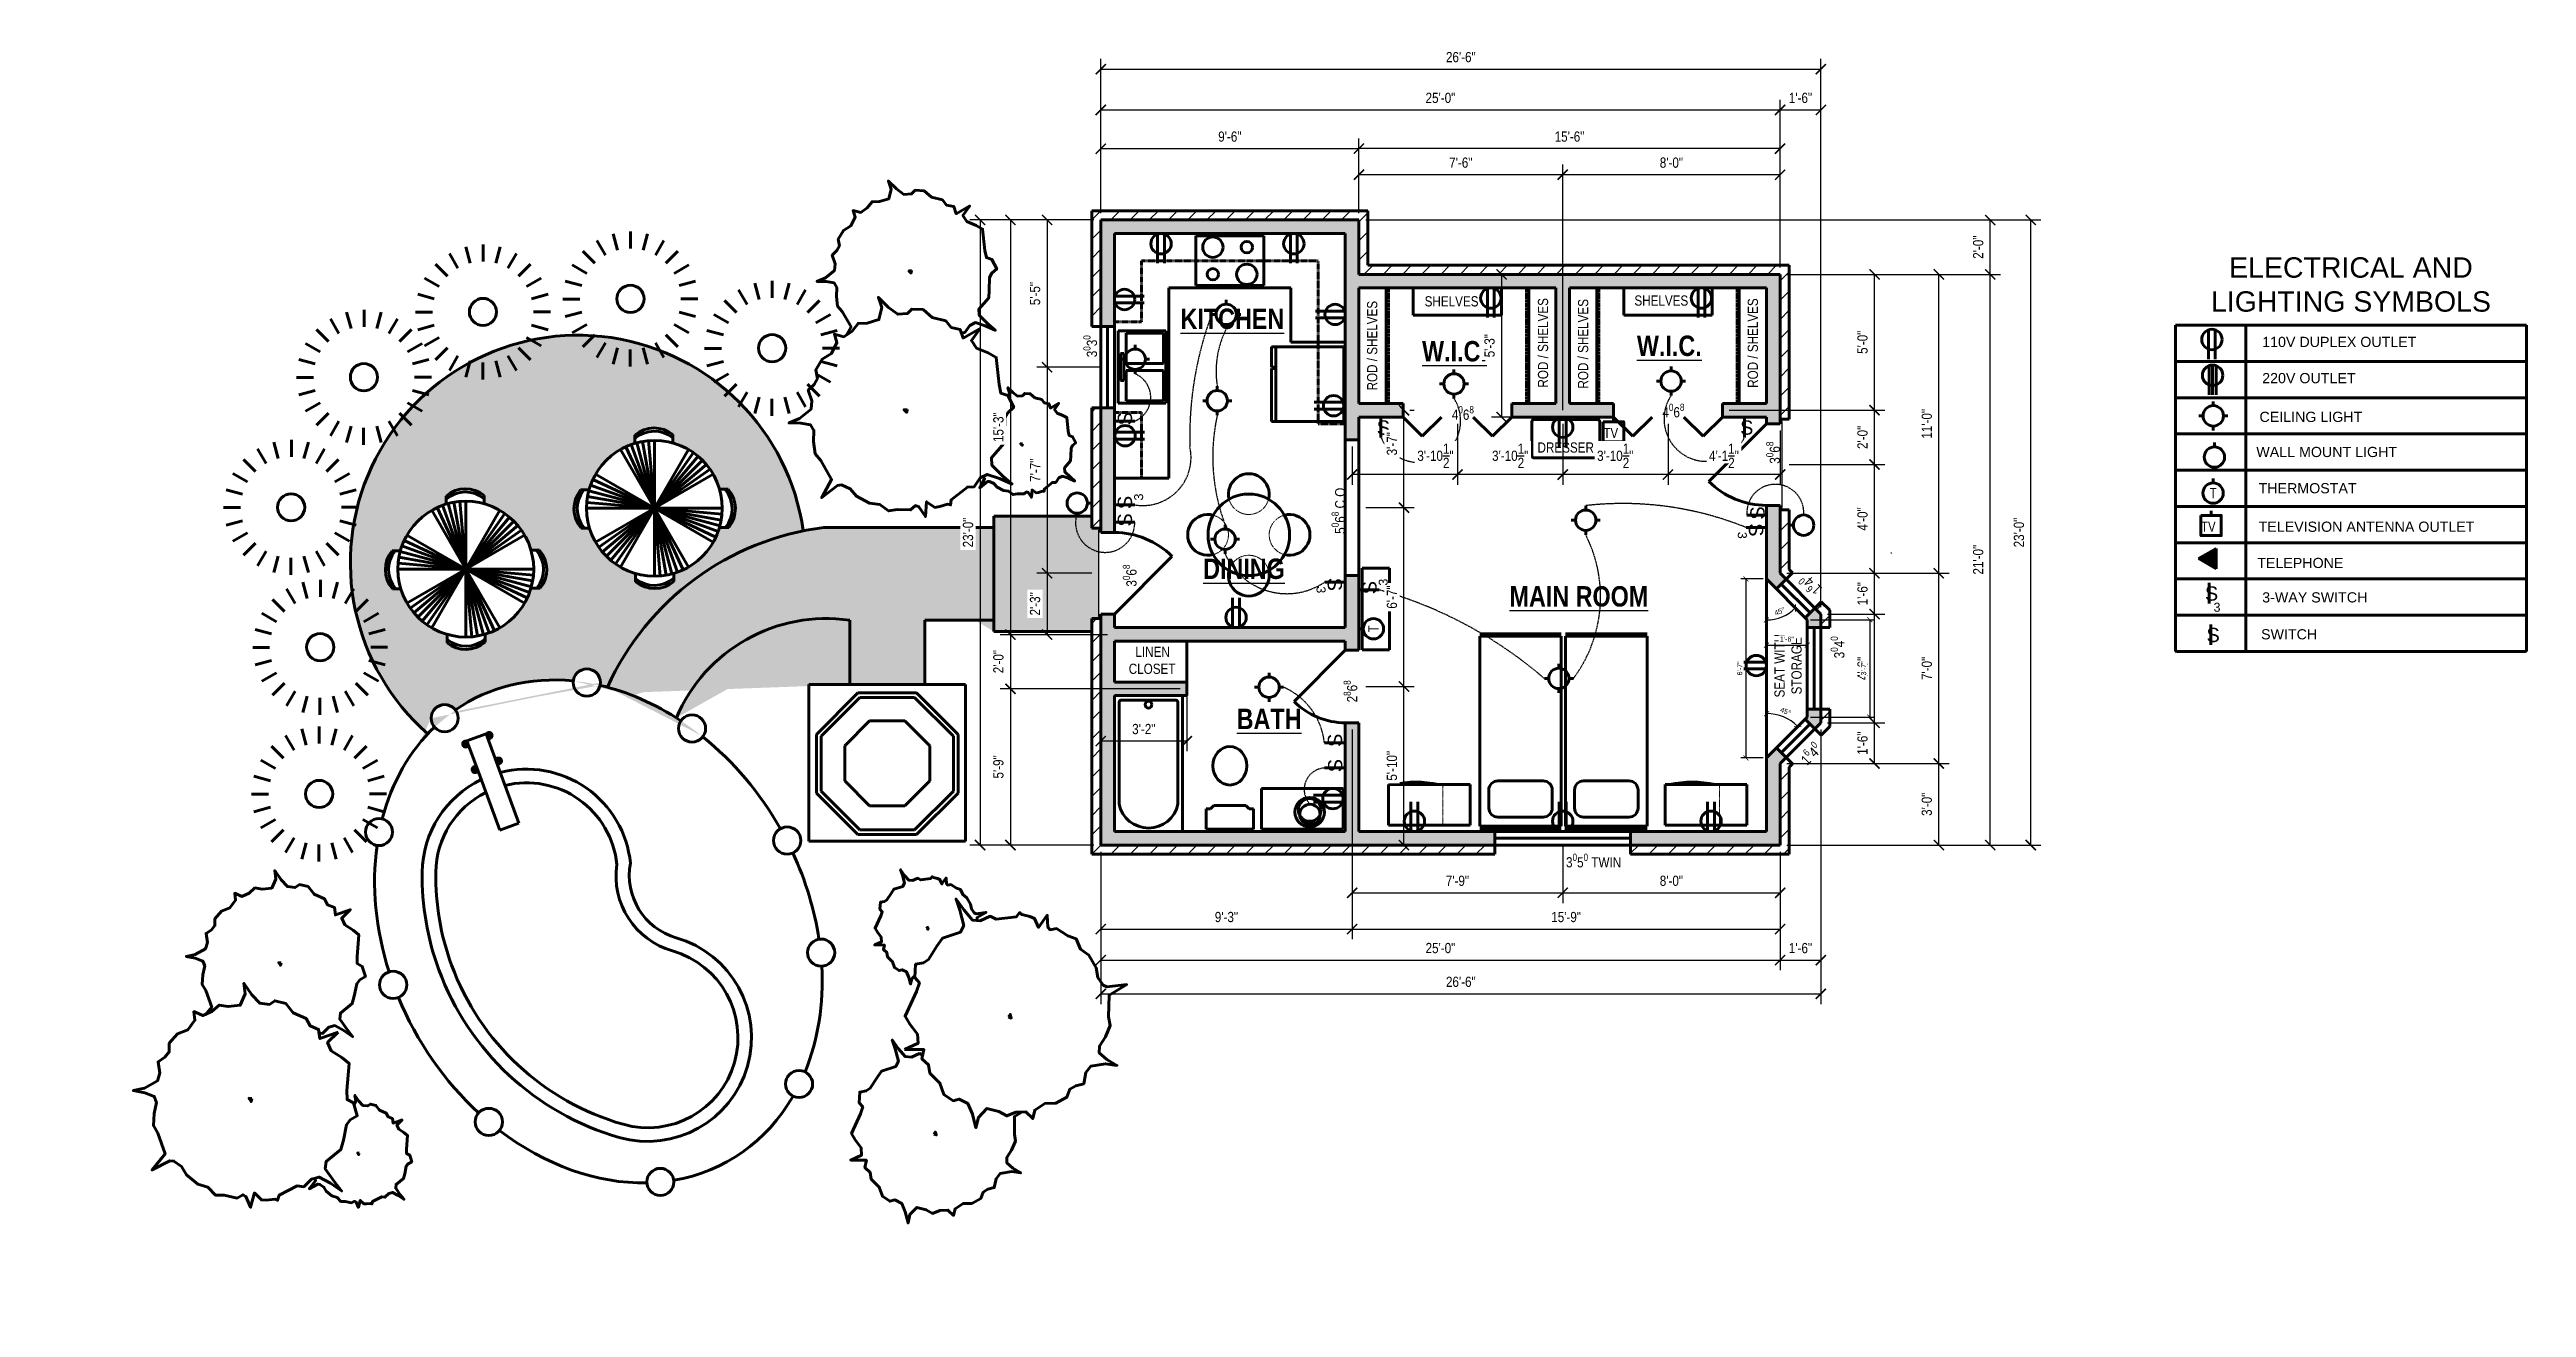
# Model space of a CAD drawing. Header units: inches. Extents: x -344 to 750, y -84 to 471.
import ezdxf
from ezdxf.enums import TextEntityAlignment as Align

# ---------------------------------------------------------------- set-up
doc = ezdxf.new("R2010")
doc.units = ezdxf.units.IN
doc.header["$MEASUREMENT"] = 0
for name, pattern in [('CENTER2', [1.125, 0.75, -0.125, 0.125, -0.125]), ('HIDDEN', [0.375, 0.25, -0.125]), ('HIDDEN2', [0.1875, 0.125, -0.0625])]:
    doc.linetypes.add(name, pattern=pattern)
for name, color, linetype, lineweight in [('A-ANNO-DIMS', 250, 'Continuous', 30), ('A-ANNO-DOOR', 251, 'Continuous', 30), ('A-ANNO-GLAZ', 252, 'Continuous', 30), ('A-ANNO-TEXT', 250, 'Continuous', 30), ('A-DOOR', 250, 'Continuous', 60), ('A-EXTR', 1, 'Continuous', 60), ('A-EXTR-PATT', 250, 'Continuous', 30), ('A-FLOR-FIXT', 3, 'Continuous', 60), ('A-FLOR-OTLN', 1, 'Continuous', 30), ('A-FLOR-OVHD', 6, 'HIDDEN2', 60), ('A-FLOR-PFIX', 4, 'Continuous', 60), ('A-FLOR-WDWK', 6, 'Continuous', 60), ('A-FURN', 31, 'Continuous', 60), ('A-GLAZ', 250, 'Continuous', 60), ('A-WALL', 5, 'Continuous', 60), ('A-WALL-PATT', 254, 'Continuous', 30), ('E-LITE', 7, 'Continuous', 60), ('E-LITE-CIRC', 7, 'HIDDEN', 30), ('E-LITE-SWCH', 1, 'Continuous', 60), ('E-POWR', 251, 'Continuous', 60), ('L-PLNT-TREE', 90, 'Continuous', 60), ('L-SITE-FURN', 210, 'Continuous', 60), ('L-SITE-POOL', 150, 'Continuous', 60), ('L-WALK', 7, 'Continuous', 60), ('L-WALK-PATT', 252, 'Continuous', 30)]:
    doc.layers.add(name, color=color, linetype=linetype, lineweight=lineweight)
doc.styles.add('ARCH-NOTES', font='ARIALN.TTF')
doc.styles.add('MS-ROOMNAME', font='arial.ttf', dxfattribs={"height": 9})
doc.styles.get("Standard").update_dxf_attribs({"font": 'arial.ttf'})
doc.dimstyles.new('Architecture', dxfattribs={"dimtxt": 0.09375, "dimasz": 0.09375, "dimexe": 0.09375, "dimexo": 0.0625, "dimgap": 0.0625, "dimtad": 1, "dimdec": 1, "dimzin": 1, "dimdsep": 46, "dimlunit": 4, "dimtxsty": 'ARCH-NOTES', "dimblk": 'ARCHTICK', "dimcen": -0.09, "dimclrd": 256, "dimclre": 256, "dimclrt": 256, "dimadec": 0, "dimazin": 0, "dimtfac": 1, "dimtdec": 1, "dimtofl": 0, "dimtmove": 0, "dimatfit": 2, "dimldrblk": 'DOTSMALL', "dimfxl": 1, "dimtfill": 1, "dimtolj": 1, "dimtzin": 0, "dimlwd": -1, "dimlwe": -1, "dimarcsym": 0})
pattern_1 = [(228.012788, (0.576, 0.8), (-6.4, -7.2), [0.1076288, -10.6552704]), (184.969741, (0.504, 0.72), (9.6, 0.8), [0.1846944, -18.2847398]), (132.510447, (0.32, 0.704), (8, -8.8), [0.1302304, -12.8928261]), (267.273689, (0.008, 0.504), (0.8, 16), [0.1681904, -16.6508464]), (292.833654, (0, 0.336), (-4, 9.6), [0.164924, -16.3274985]), (357.273689, (0.064, 0.184), (-16, 0.8), [0.1681904, -16.6508464]), (37.6942405, (0.232, 0.176), (-10.4, -8), [0.2224232, -22.0198788]), (72.255328, (0.408, 0.312), (5.6, 17.6), [0.2099904, -20.7890572]), (121.429566, (0.472, 0.512), (-6.4, 10.4), [0.16876, -16.7072585]), (175.236358, (0.384, 0.656), (8.8, -0.8), [0.1926656, -9.44061]), (222.397438, (0.192, 0.672), (-9.6, -8.8), [0.2491584, -24.6667]), (138.814075, (0.8, 0.496), (-5.6, 4.8), [0.0850408, -8.4190759]), (171.469234, (0.736, 0.552), (10.4, -1.6), [0.1617896, -16.0172091]), (225, (0.576, 0.576), (-9e-17, -0.8), [0.1131368, -1.018234]), (203.19859, (0.52, 0.672), (4, 1.6), [0.0609264, -6.0316921]), (291.80141, (0.464, 0.648), (-0.8, 2.4), [0.0861624, -4.2219694]), (30.963757, (0.496, 0.568), (2.4, 1.6), [0.1399432, -4.5248183]), (161.56505, (0.616, 0.64), (1.6, -0.8), [0.1011928, -2.4286293]), (16.38954, (0, 0.648), (8, 2.4), [0.14176, -14.0342761]), (70.346176, (0.136, 0.688), (-3.2, -8.8), [0.1189288, -11.7739262]), (293.19859, (0.616, 0.8), (-1.6, 4), [0.121852, -5.9707665]), (343.61046, (0.664, 0.688), (-8, 2.4), [0.14176, -14.0342761]), (339.443955, (0, 0.152), (-4, 1.6), [0.136704, -6.698499]), (294.77514, (0.128, 0.104), (-4, 8.8), [0.1145424, -11.3397145]), (66.80141, (0.624, 0), (1.6, 4), [0.121852, -5.9707665]), (17.354025, (0.672, 0.112), (-10.4, -3.2), [0.1341048, -13.2763389]), (69.443955, (0.232, 0), (-1.6, -4), [0.068352, -6.766851]), (101.309932, (0.576, 0), (-0.8, 3.2), [0.040792, -4.0384236]), (165.963757, (0.568, 0.04), (2.4, -0.8), [0.164924, -3.1335605]), (186.009006, (0.408, 0.08), (8, 0.8), [0.15284, -15.1311385]), (303.69007, (0.496, 0.496), (-0.8, 1.6), [0.1153776, -2.7690634]), (353.157227, (0.56, 0.4), (13.6, -1.6), [0.2014352, -19.9420501]), (60.945396, (0.76, 0.376), (-3.2, -5.6), [0.0823648, -8.1541393]), (90, (0.8, 0.448), (-0.8, 0.8), [0.048, -0.752]), (120.256437, (0.392, 0.104), (3.2, -5.6), [0.1111392, -11.002816]), (48.012788, (0.336, 0.2), (6.4, 7.2), [0.2152576, -10.5476416]), (0, (0.48, 0.36), (0.8, 0.8), [0.208, -0.592]), (325.304846, (0.688, 0.36), (8, -5.6), [0.1264912, -12.5226194]), (254.054604, (0.792, 0.288), (-0.8, -3.2), [0.1164816, -5.7076063]), (207.645975, (0.76, 0.176), (-15.2, -8), [0.189652, -18.7755793]), (175.426079, (0.592, 0.088), (-10.4, 0.8), [0.2006392, -19.8632587])]

msp = doc.modelspace()

# ---------------------------------------------------------------- texts
at = {"layer": 'A-ANNO-TEXT', "attachment_point": 1, "style": 'ARCH-NOTES'}
for s, insert, char_height, width in [('\\pi1.0234;SHELVES', (262, 362.33), 4.5, 25.3234), ('\\pi0.91576;SHELVES', (354.75, 362.68), 4.5, 25.1081), ('\\pi3.32094;{\\fArial Narrow|b1|i0|c0|p34;\\LKITCHEN}', (151.91, 356.89), 9, 50.8622), ('\\pi2.89187;{\\fArial Narrow|b1|i0|c0|p34;\\LW.I.C.}', (258.99, 342.55), 9, 33.6801), ('\\pi2.78422;{\\fArial Narrow|b1|i0|c0|p34;\\LW.I.C.}', (353.98, 344.96), 9, 33.4648), ('\\pi3.73703;{\\fArial Narrow|b1|i0|c0|p34;\\LDINING}', (161.47, 246.5), 9, 42.1848), ('\\pi1.44205;{\\fArial Narrow|b1|i0|c0|p34;\\LMAIN ROOM}', (299.07, 234.32), 9, 62.7163), ('\\pi4.25788;LINEN \\P\\pi1.30649;CLOSET', (131.05, 207.58), 4.5, 22.8967), ('\\pi1.40791;{\\fArial Narrow|b1|i0|c0|p34;\\LBATH}', (178.62, 180.22), 9, 29.9018)]:
    msp.add_mtext(s, dxfattribs=dict(at, insert=insert, char_height=char_height, width=width))
at = {"layer": 'A-ANNO-TEXT', "char_height": 4.5, "attachment_point": 1, "rotation": 90, "style": 'ARCH-NOTES'}
for s, insert, width in [('\\pi0.87118;ROD / SHELVES', (313.05, 321.13), 40.6093), ('\\pi1.54386;ROD / SHELVES', (405.71, 320.35), 41.9547), ('\\pi2.0553;ROD / SHELVES', (237.6, 318.69), 42.9776), ('\\pi1.30177;ROD / SHELVES', (330.76, 320.27), 41.4705), ('\\pi0.65025;SEAT WITH \\P\\pi2.0024;STORAGE', (417.52, 184.52), 28.7026)]:
    msp.add_mtext(s, dxfattribs=dict(at, insert=insert, width=width))
at = {"layer": 'A-FURN', "insert": (312.44, 297.79), "char_height": 4.5, "width": 25.3234, "attachment_point": 1, "style": 'ARCH-NOTES'}
msp.add_mtext('\\pi0.43404;DRESSER', dxfattribs=at)

# ---------------------------------------------------------------- blocks, each defined once
blk = doc.blocks.new('COOKTOP')
for p, q in [((-15, -22), (-15, 0)), ((-15, 0), (0, 0)), ((0, 0), (15, 0)), ((15, 0), (15, -22)), ((15, -22), (-15, -22))]:
    blk.add_line(p, q)
for centre, radius in [((-7.5, -5), 4.5), ((7.5, -5), 2.5), ((-7.5, -17), 2.5), ((7.5, -17), 4.5)]:
    blk.add_circle(centre, radius)
blk = doc.blocks.new('KSINK')
for p, q in [((-16, -21), (-16, 0)), ((-16, 0), (0, 0)), ((0, 0), (16, 0)), ((16, 0), (16, -21)), ((-1.5, -3.5), (-15, -3.5)), ((-15, -3.5), (-15, -20)), ((0, -1), (-6, -1)), ((-6, -1), (-6, -2.5)), ((-6, -2.5), (0, -2.5)), ((-1.5, -20), (-1.5, -3.5)), ((0, -1), (6, -1)), ((6, -2.5), (0, -2.5)), ((1.5, -20), (1.5, -3.5)), ((1.5, -3.5), (15, -3.5)), ((6, -1), (6, -2.5)), ((15, -3.5), (15, -20)), ((16, -21), (-16, -21)), ((-15, -20), (-1.5, -20)), ((15, -20), (1.5, -20))]:
    blk.add_line(p, q)
blk = doc.blocks.new('REF')
for p, q in [((-16.5, -32), (-16.5, 0)), ((-16.5, 0), (0, 0)), ((0, 0), (16.5, 0)), ((16.5, 0), (16.5, -32)), ((-16.5, -30), (-7.5, -30)), ((-16.5, -32), (-7.5, -32)), ((-7.5, -30), (-7.5, -32)), ((-7.5, -30), (-7, -30)), ((-7, -30), (-7, -32)), ((-7, -30), (16.5, -30)), ((-7, -32), (16.5, -32))]:
    blk.add_line(p, q)
blk = doc.blocks.new('DOOR')
blk.add_line((0, 0), (-0.707, 0.707))
blk.add_arc((0, 0), 1, 135, 180)
blk = doc.blocks.new('*U5')
at = {"linetype": 'HIDDEN2', "lineweight": 0}
blk.add_arc((-23.625, 0), 9, 284.477512, 75.522488, dxfattribs=at)
blk.add_arc((12.375, 0), 9, 255.522488, 104.477512)
blk = doc.blocks.new('*U6')
at = {"color": 0, "linetype": 'ByBlock', "lineweight": -2, "transparency": 16777216}
for p, rotation in [((96, 323.625), 90), ((96, 312.375), 270), ((90.375, 318), 180)]:
    blk.add_blockref('*U5', p, dxfattribs=dict(at, rotation=rotation))
blk.add_blockref('*U5', (101.625, 318), dxfattribs=at)
blk = doc.blocks.new('RTABLE')
blk.add_circle((0, 0), 18)
blk.add_blockref('*U6', (-96, -318))
blk = doc.blocks.new('40BFD')
for p, q in [((8.5, -8.5), (0, 0)), ((8.5, -8.5), (17, 0)), ((39.5, -8.5), (31, 0)), ((48, 0), (39.5, -8.5))]:
    blk.add_line(p, q)
blk = doc.blocks.new('BATHTUB')
for p, q in [((-30, -60), (-30, 0)), ((-30, 0), (0, 0)), ((0, 0), (0, -60)), ((-28, -3), (-28, -48)), ((-27, -2), (-3, -2)), ((-2, -3), (-2, -48)), ((0, -60), (-30, -60))]:
    blk.add_line(p, q)
blk.add_circle((-15, -4), 1.5)
for centre, radius, start, end in [((-27, -3), 1, 90, 180), ((-3, -3), 1, 0, 90), ((-15, -45.2), 13.3, 192.1449, 347.8551)]:
    blk.add_arc(centre, radius, start, end)
blk = doc.blocks.new('BSINK')
for p, q in [((0, 6), (-1.5, 6)), ((-1.5, 6), (-1.5, 5)), ((-1.5, 5), (0, 5)), ((0, 6), (1.5, 6)), ((1.5, 5), (0, 5)), ((1.5, 6), (1.5, 5))]:
    blk.add_line(p, q)
for centre, radius in [((0, 0), 6.5), ((0, -1), 5)]:
    blk.add_circle(centre, radius)
blk = doc.blocks.new('TOILET')
for p, q in [((-10.5, 0), (0, 0)), ((-10.5, 0), (-10.5, -9)), ((0, 0), (10.5, 0)), ((10.5, 0), (10.5, -9)), ((-10.5, -9), (-8.5, -9)), ((-8.5, -9), (-7, -10.5)), ((-7, -10.5), (7, -10.5)), ((8.5, -9), (7, -10.5)), ((10.5, -9), (8.5, -9))]:
    blk.add_line(p, q)
blk.add_ellipse((0, -28), major_axis=(0, 8.5), ratio=0.882353)
blk = doc.blocks.new('DRESSER')
for p, q in [((-14, 0), (0, 0)), ((14, 0), (0, 0)), ((-15, -16), (-15, -1)), ((15, -16), (15, -1)), ((-14, -17), (0, -17)), ((0, -17), (14, -17))]:
    blk.add_line(p, q)
for centre, start, end in [((-14, -1), 90, 180), ((14, -1), 0, 90), ((-14, -16), 180, 270), ((14, -16), 270, 0)]:
    blk.add_arc(centre, 1, start, end)
blk = doc.blocks.new('TWINBED')
for p, q in [((0, 0), (-18, 0)), ((0, 0), (18, 0)), ((-18, -85), (-18, -1)), ((-18, -1), (18, -1)), ((-14, -9), (-14, -17)), ((-10, -5), (10, -5)), ((14, -9), (14, -17)), ((18, -1), (18, -85)), ((-10, -21), (10, -21)), ((18, -85), (-18, -85)), ((0, -86), (-18, -86)), ((0, -86), (18, -86))]:
    blk.add_line(p, q)
for centre, start, end in [((-10, -9), 90, 180), ((10, -9), 0, 90), ((-10, -17), 180, 270), ((10, -17), 270, 0)]:
    blk.add_arc(centre, 4, start, end)
blk = doc.blocks.new('DESK')
for p, q in [((-18, -18), (-18, 0)), ((-18, 0), (0, 0)), ((0, 0), (18, 0)), ((18, 0), (18, -18)), ((18, -18), (-18, -18))]:
    blk.add_line(p, q)
at = {"linetype": 'HIDDEN2', "lineweight": 0}
blk.add_line((-6, 0), (-6, -18), dxfattribs=at)
blk.add_arc((6, 31.5), 50.5, 258.5788, 281.4212)
blk = doc.blocks.new('BOOKCASE')
for p, q in [((-18, -12), (-18, 0)), ((-18, 0), (0, 0)), ((0, 0), (18, 0)), ((18, 0), (18, -12)), ((18, -12), (-18, -12))]:
    blk.add_line(p, q)
blk = doc.blocks.new('CLUMP_OF_TREES_BUSHES')
for points in [[(-10.8, 55.6), (-9.1, 57.5), (-10, 62.5), (-8.8, 66), (-3.4, 68.7), (2.6, 71), (-2.8, 70.6), (-10.3, 70.6), (-13, 72.9), (-13.6, 81.8), (-16.6, 85.2), (-21.7, 90.6), (-22.6, 93.3), (-22.3, 97.2), (-28.3, 99.1), (-31.3, 97.6), (-34.9, 99.9), (-44.8, 107.9), (-49, 106.8), (-54.4, 104.5), (-58.6, 105.3), (-59.8, 112.2), (-62.2, 103.3), (-66.2, 105.3), (-69.8, 102.9), (-73.7, 103.3), (-79.4, 99.9), (-85.1, 99.5), (-89, 96), (-89, 92.9), (-92, 89.5), (-97.4, 88.7), (-104, 88.7), (-99.5, 86.4), (-96.5, 81.4), (-99.2, 76.4), (-102.2, 73.3), (-101.6, 68.7), (-102.5, 64.1), (-106.4, 61.7), (-102.8, 59.8), (-101, 54.4), (-102.2, 49.4), (-100.7, 43.6), (-97.4, 41.3), (-96.5, 38.3), (-96.5, 34.4), (-91.7, 32.1), (-89.3, 29), (-89.9, 22.1), (-92, 17.1), (-88.1, 20.9), (-84.2, 23.6), (-81.2, 22.9), (-77.6, 19), (-73.1, 15.5), (-68.9, 15.1), (-58.9, 12.5), (-57.3, 7)], [(58.5, 5.2), (60, 4.8), (61.7, -1), (62.4, 4.8), (63.2, 5.7), (65.8, 6.7), (68.6, 6.5), (72.7, 7.7), (75.2, 9.6), (78.4, 10.1), (79.9, 12.2), (82.7, 14.9), (82.9, 16.8), (83.8, 17.3), (87.2, 16.6), (84.4, 19.9), (87.2, 20.4), (88.1, 21.6), (89.3, 23.8), (90, 24.3), (89.1, 25.5), (89.8, 31.5), (91.1, 32.9), (90.6, 36.1), (91.3, 38.2), (94.7, 39.9), (98.5, 41.4), (95.1, 41.1), (90.4, 41.1), (88.7, 42.6), (88.3, 48.1), (86.4, 50.3), (83.3, 53.6), (82.7, 55.3), (82.9, 57.7), (79.1, 58.9), (77.2, 58), (75, 59.4), (68.8, 64.5), (66.2, 63.7), (62.8, 62.3), (60.2, 62.8), (59.4, 67.1), (57.9, 61.6), (55.5, 62.8), (53.2, 61.3), (50.8, 61.6), (47.2, 59.4), (43.6, 59.2), (41.2, 57), (41.2, 55.1), (39.3, 52.9), (35.9, 52.4), (31.8, 52.4), (34.6, 51), (36.1, 48.6)]]:
    blk.add_lwpolyline(points)
for points in [[(-4.5, 65.5), (-7.5, 54.4), (-12.4, 56.8), (-16.9, 53.9), (-21.8, 54.4), (-28.9, 50.1), (-36, 49.6), (-40.9, 45.2), (-40.9, 41.4), (-44.7, 37.1), (-51.4, 36.1), (-59.7, 36.1), (-54.1, 33.2), (-50.3, 27), (-53.7, 20.7), (-57.4, 16.8), (-56.7, 11.1), (-57.8, 5.3), (-62.7, 2.4), (-58.2, 0), (-55.9, -6.7), (-57.4, -13), (-55.6, -20.2), (-51.4, -23.1), (-50.3, -27), (-50.3, -31.8), (-44.3, -34.7), (-41.3, -38.5), (-42.1, -47.2), (-44.7, -53.4), (-39.8, -48.6), (-34.9, -45.2), (-31.2, -46.2), (-26.7, -51), (-21, -55.4), (-15.8, -55.8), (-3.4, -59.2), (0, -70.8), (1.5, -59.2), (3, -57.3), (8.3, -55.4), (13.9, -55.8), (22.2, -53.4), (27, -49.6), (33.4, -48.6), (36.4, -44.3), (42.1, -39), (42.4, -35.1), (44.3, -34.2), (51.1, -35.6), (45.4, -28.9), (51.1, -27.9), (52.9, -25.5), (55.2, -21.2), (56.7, -20.2), (54.8, -17.8), (56.3, -5.8), (58.9, -2.9), (57.8, 3.4), (59.3, 7.7), (66.1, 11.1), (73.6, 14), (66.8, 13.5), (57.4, 13.5), (54.1, 16.4), (53.3, 27.4), (49.6, 31.8), (43.2, 38.5), (42.1, 41.9), (42.4, 46.7), (34.9, 49.1), (31.2, 47.2), (26.7, 50.1), (14.3, 60.2), (9, 58.7), (2.3, 55.8), (-3, 56.8)], [(-57.1, 61), (-58, 59.8), (-56.2, 59.8)], [(61.1, 35.1), (60.5, 34.4), (61.7, 34.4)], [(-1.1, 1.4), (-2.3, 0), (0, 0)]]:
    blk.add_lwpolyline(points, close=True)
blk = doc.blocks.new('evergreen')
for p, q in [((-11.078857, 19.354675), (-14.821167, 25.836548)), ((-5.688416, 21.558167), (-7.62561, 28.787781)), ((0.088623, 22.291443), (0.088623, 29.776062)), ((5.658386, 21.558167), (7.595581, 28.787781)), ((11.048828, 19.354675), (14.791138, 25.836548)), ((-19.281799, 11.2276), (-25.763672, 14.96991)), ((-15.715271, 15.831116), (-21.007751, 21.123596)), ((15.685272, 15.831116), (20.977692, 21.123596)), ((19.25174, 11.2276), (25.733673, 14.96991)), ((-21.535278, 5.85791), (-28.764893, 7.795044)), ((21.505219, 5.85791), (28.734833, 7.795044)), ((22.292206, 0.087891), (29.776825, 0.087891)), ((-22.322205, -0.119385), (-29.806824, -0.119385)), ((-21.535278, -5.889343), (-28.764893, -7.826538)), ((21.50528, -5.889343), (28.734833, -7.826538)), ((-19.281799, -11.259094), (-25.763672, -15.001404)), ((-15.715271, -15.86261), (-21.007751, -21.155029)), ((-11.078857, -19.386108), (-14.821167, -25.868042)), ((-5.688416, -21.5896), (-7.62561, -28.819275)), ((5.658386, -21.5896), (7.595581, -28.819275)), ((11.048828, -19.386108), (14.791138, -25.868042)), ((15.685272, -15.86261), (20.977692, -21.155029)), ((19.25174, -11.259094), (25.733673, -15.001404)), ((-0.118652, -22.322937), (-0.118652, -29.807556))]:
    blk.add_line(p, q)
blk.add_circle((0, 0), 6)
blk = doc.blocks.new('PICNIC')
for p, q in [((-14.996948, 25.975464), (0, 0)), ((-14.996948, 25.975464), (0, 0)), ((-12.676025, 27.183594), (0, 0)), ((-10.258545, 28.184937), (0, 0)), ((-8.679932, 28.710449), (-8.679932, 32.27417)), ((0, 0), (-7.763062, 28.971802)), ((-5.208496, 29.538208), (0, 0)), ((-2.614136, 29.879761), (0, 0)), ((0, 29.993896), (0, 0)), ((14.996948, 25.975464), (0, 0)), ((14.996948, 25.975464), (0, 0)), ((17.203735, 24.56958), (0, 0)), ((19.279663, 22.976685), (0, 0)), ((8.180542, 28.833984), (8.180542, 32.510742)), ((-27.183716, 12.675903), (0, 0)), ((-25.975464, 14.996948), (0, 0)), ((0, 0), (21.208862, 21.208862)), ((22.976563, 19.279663), (0, 0)), ((24.569458, 17.203857), (0, 0)), ((25.975342, 14.996948), (0, 0)), ((-28.885498, 8.078247), (-32.562256, 8.078247)), ((-29.993896, 0), (0, 0)), ((-29.993896, 0), (0, 0)), ((-29.879761, 2.614136), (0, 0)), ((-29.538208, 5.208374), (0, 0)), ((0, 0), (-28.971802, 7.762939)), ((-28.185059, 10.258423), (0, 0)), ((-25.975464, -14.996948), (0, 0)), ((-24.569458, -17.203857), (0, 0)), ((-22.976563, -19.279663), (0, 0)), ((0, 0), (-21.208862, -21.208862)), ((-19.279663, -22.976685), (0, 0)), ((-17.203735, -24.56958), (0, 0)), ((-14.996948, -25.975464), (0, 0)), ((-14.996948, -25.975464), (0, 0)), ((14.996948, -25.975464), (0, 0)), ((0, -29.993896), (0, 0)), ((14.996948, -25.975464), (0, 0)), ((2.614136, -29.879761), (0, 0)), ((12.675903, -27.183594), (0, 0)), ((10.258545, -28.184937), (0, 0)), ((0, 0), (7.762939, -28.971802)), ((5.208374, -29.538208), (0, 0)), ((29.993896, 0), (0, 0)), ((25.975464, -14.996826), (0, 0)), ((29.993896, 0), (0, 0)), ((27.183716, -12.675903), (0, 0)), ((29.879761, -2.614136), (0, 0)), ((29.538208, -5.208374), (0, 0)), ((0, 0), (28.971802, -7.762939)), ((28.185059, -10.258423), (0, 0)), ((32.562866, 8.38855), (28.796997, 8.38855)), ((-28.679321, -8.782227), (-32.325684, -8.782227)), ((32.799438, -8.471924), (28.772461, -8.471924)), ((-8.285034, -28.823975), (-8.285034, -32.500732)), ((8.575439, -28.741821), (8.575439, -32.26416))]:
    blk.add_line(p, q)
blk.add_circle((0, 0), 29.993885)
for centre, radius, start, end in [((-0.108903, 22.358217), 13.106817, 50.768673, 130.839081), ((-0.108903, 20.941467), 13.106818, 50.768677, 130.839066), ((-22.409729, -0.211197), 13.106818, 140.768677, 220.839066), ((-20.992983, -0.211197), 13.106817, 140.768677, 220.839081), ((21.230164, -0.182479), 13.106819, 320.768677, 40.839069), ((22.646912, -0.182479), 13.106819, 320.768677, 40.839069), ((0.00441, -20.931459), 13.106817, 230.768677, 310.839081), ((0.004411, -22.348207), 13.106817, 230.768677, 310.839081)]:
    blk.add_arc(centre, radius, start, end)
blk = doc.blocks.new('HOT_TUB')
for p, q in [((0, 0), (0, 69.12)), ((0, 69.12), (69.12, 69.12)), ((69.12, 69.12), (69.12, 0)), ((21.601, 65.456), (3.272, 47.128)), ((22.464, 63.396), (5.358, 46.29)), ((47.521, 65.456), (21.601, 65.456)), ((46.656, 63.396), (22.464, 63.396)), ((63.763, 46.29), (46.656, 63.396)), ((65.849, 47.128), (47.521, 65.456)), ((3.272, 47.128), (3.272, 21.208)), ((5.358, 46.29), (5.358, 22.098)), ((26.785, 53.097), (15.788, 42.101)), ((42.337, 53.097), (26.785, 53.097)), ((53.333, 42.101), (42.337, 53.097)), ((63.763, 22.098), (63.763, 46.29)), ((65.849, 21.208), (65.849, 47.128)), ((15.788, 42.101), (15.788, 26.549)), ((53.333, 26.549), (53.333, 42.101)), ((5.358, 22.098), (22.464, 4.992)), ((15.788, 26.549), (26.785, 15.552)), ((42.337, 15.552), (53.333, 26.549)), ((46.656, 4.992), (63.763, 22.098)), ((3.272, 21.208), (21.601, 2.88)), ((26.785, 15.552), (42.337, 15.552)), ((47.521, 2.88), (65.849, 21.208)), ((69.12, 0), (0, 0)), ((21.601, 2.88), (47.521, 2.88)), ((22.464, 4.992), (46.656, 4.992))]:
    blk.add_line(p, q)
blk = doc.blocks.new('SWIMPOOL')
for p, q in [((-6.072384, 213.632584), (-8.072262, 213.632584)), ((-6.072384, 211.132553), (-8.072262, 211.132553)), ((-6.072384, 214.68544), (11.927616, 214.68544)), ((-6.072384, 181.108017), (-6.072384, 214.68544)), ((11.927616, 181.108017), (11.927616, 214.68544)), ((11.927616, 213.632584), (13.927616, 213.632584)), ((11.927616, 211.132553), (13.927616, 211.132553)), ((-6.072384, 189.632584), (-8.072262, 189.632584)), ((-6.072384, 187.132553), (-8.072262, 187.132553)), ((-6.072384, 181.108017), (-6.072384, 130.685349)), ((11.927616, 189.632584), (13.927616, 189.632584)), ((11.927616, 187.132553), (13.927616, 187.132553)), ((11.927616, 181.108017), (11.927616, 130.685349)), ((11.927616, 130.685349), (-6.072384, 130.685349))]:
    blk.add_line(p, q)
for centre, radius, start, end in [((-8.07236, 212.382553), 2.635812, 40.644085, 319.842957), ((-8.072395, 212.382553), 1.250031, 89.993881, 270.006104), ((13.92766, 212.382538), 2.635874, 220.155823, 139.356628), ((13.927629, 212.382568), 1.250015, 269.99942, 90.000572), ((2.927643, 86.486725), 92.198639, 95.601883, 194.42305), ((-8.07236, 188.382553), 2.635812, 40.644085, 319.842957), ((-8.072402, 188.382568), 1.250015, 89.993576, 270.006409), ((13.92766, 188.382538), 2.635874, 220.155823, 139.356628), ((2.927514, 86.486595), 92.198776, 21.000029, 84.398087), ((13.927634, 188.382568), 1.250015, 269.999176, 90.000832), ((2.927634, 86.486725), 80.198631, 96.44339, 194.42305), ((2.927542, 86.48661), 80.198753, 21.000029, 83.55658), ((-135.078934, 33.51096), 228.006561, 359.999969, 20.999994), ((-135.079224, 33.510925), 240.006851, 0, 20.999975), ((-135.079117, 33.510876), 68.770645, 306.100006, 28.675997), ((-135.815491, 33.993782), 57.595531, 306.408844, 30.842587), ((-135.079147, 33.510937), 228.00676, 306.100006, 359.999969), ((-135.079147, 33.510937), 240.006775, 306.100006, 359.999969), ((-47.649044, -86.385651), 91.618011, 126.100014, 306.100006), ((-47.649048, -86.385658), 79.618019, 126.100014, 306.100006)]:
    blk.add_arc(centre, radius, start, end)
blk = doc.blocks.new('110 DUPLEX OUTLET')
for p, q in [((0.3, 1.5), (13.1, 1.5)), ((0.3, -1.5), (13.1, -1.5))]:
    blk.add_line(p, q)
blk.add_circle((4.5, 0), 4.5)
blk.add_attdef('CODE', text='', height=3.96, rotation=90).set_placement((20.2, -1.2), align=Align.CENTER)
blk = doc.blocks.new('SWITCH')
blk.add_line((9, 0), (0, 0))
blk.add_text('S', height=6.3, rotation=90).set_placement((7.8, -1.9))
blk.add_attdef('CODE', (12.7, 1.9), '', height=3.96, rotation=90)
blk = doc.blocks.new('CEILING LIGHT')
for p, q in [((-6.4, 0), (-4.5, 0)), ((0, 4.5), (0, 6.4)), ((4.5, 0), (6.4, 0)), ((0, -6.4), (0, -4.5))]:
    blk.add_line(p, q)
blk.add_circle((0, 0), 4.5)
blk = doc.blocks.new('THERMOSTAT')
blk.add_line((0, 0), (1.9, 0))
blk.add_circle((6.4, 0), 4.5)
at = {"width": 0.8}
blk.add_text('T', height=4.5, rotation=90, dxfattribs=at).set_placement((6.4, 0), align=Align.MIDDLE_CENTER)
blk = doc.blocks.new('WALL MOUT LIGHT FIXTURE')
blk.add_line((0, 0), (1.9, 0))
blk.add_circle((6.4, 0), 4.5)
blk = doc.blocks.new('CABLE TV JACK')
blk.add_line((2.1, 0), (0, 0))
blk.add_lwpolyline([(2.1, -4.5), (11, -4.5), (11, 4.5), (2.1, 4.5)], close=True)
at = {"width": 0.8}
blk.add_text('TV', height=4.5, rotation=90, dxfattribs=at).set_placement((9.3, -4.4))
blk = doc.blocks.new('PHONE JACK')
blk.add_hatch(color=256).paths.add_polyline_path([(0, 0), (7.8, -4.5), (7.8, 4.5)])
for p, q in [((7.8, 4.5), (0, 0)), ((0, 0), (7.8, -4.5)), ((7.8, -4.5), (7.8, 4.5))]:
    blk.add_line(p, q)
blk = doc.blocks.new('220 DUPLEX OUTLET')
for p, q in [((0.3, 1.5), (13.1, 1.5)), ((0, -0.1), (13.1, -0.1)), ((0.3, -1.5), (13.1, -1.5))]:
    blk.add_line(p, q)
blk.add_circle((4.5, 0), 4.5)
blk = doc.blocks.new('electrical schedule')
for p, q in [((0, 0), (0, -143.5)), ((0, 0), (155, 0)), ((31, 0), (31, -144)), ((155, -143.5), (155, 0)), ((0, -16), (155, -16)), ((0, -32), (155, -32)), ((0, -48), (155, -48)), ((0, -64), (155, -64)), ((0, -80), (155, -80)), ((0, -96), (155, -96)), ((0, -112), (155, -112)), ((0, -128), (155, -128)), ((0.5, -144), (154.5, -144))]:
    blk.add_line(p, q)
for centre, start, end in [((0.5, -143.5), 180, 270), ((154.5, -143.5), 270, 0)]:
    blk.add_arc(centre, 0.5, start, end)
at = {"rotation": 270}
for name, p in [('110 DUPLEX OUTLET', (16.1, -1.8)), ('220 DUPLEX OUTLET', (16.4, -17.6)), ('WALL MOUT LIGHT FIXTURE', (17.2, -51.8)), ('THERMOSTAT', (16.6, -67.7)), ('CABLE TV JACK', (15.7, -81.9)), ('SWITCH', (15.6, -132.1))]:
    blk.add_blockref(name, p, dxfattribs=at)
for name, p in [('CEILING LIGHT', (16.7, -40)), ('PHONE JACK', (10.1, -103))]:
    blk.add_blockref(name, p)
blk.add_blockref('SWITCH', (14.9, -113.8), dxfattribs=at).add_auto_attribs({'CODE': '3'})
for s, p in [('110V DUPLEX OUTLET', (38.3, -9.6)), ('220V OUTLET', (38.3, -25.6)), ('CEILING LIGHT', (37.1, -42.7)), ('WALL MOUNT LIGHT', (35.7, -58.2)), ('THERMOSTAT', (36.7, -74.2)), ('TELEVISION ANTENNA OUTLET', (36.7, -91.2)), ('TELEPHONE', (36.1, -107.2)), ('3-WAY SWITCH', (38.3, -122.4)), ('SWITCH', (37.8, -138.7))]:
    blk.add_text(s, height=4.5).set_placement(p)
at = {"insert": (77.5, 30), "char_height": 9, "width": 152, "attachment_point": 2, "style": 'MS-ROOMNAME'}
blk.add_mtext('ELECTRICAL AND \\PLIGHTING SYMBOLS', dxfattribs=at)
blk = doc.blocks.new('_ArchTick')
at = {"color": 0, "linetype": 'ByBlock', "const_width": 0.15}
blk.add_lwpolyline([(-0.5, -0.5), (0.5, 0.5)], dxfattribs=at)
blk = doc.blocks.new('*D46')
at = {"layer": 'Defpoints', "color": 0, "transparency": 16777216}
for p in [(420, 372), (297, 309), (324, 309)]:
    blk.add_point(p, dxfattribs=at)
at = {"layer": 'E-LITE-CIRC', "transparency": 16777216}
for p, q in [((417, 372), (292.5, 372)), ((297, 372), (297, 309)), ((321, 309), (292.5, 309))]:
    blk.add_line(p, q, dxfattribs=at)
at = {"layer": 'E-LITE-CIRC', "transparency": 16777216, "xscale": 4.5, "yscale": 4.5, "zscale": 4.5}
for p, rotation in [((297, 372), 90), ((297, 309), 270)]:
    blk.add_blockref('_ArchTick', p, dxfattribs=dict(at, rotation=rotation))
at = {"layer": 'E-LITE-CIRC', "transparency": 16777216, "insert": (291.7, 340.5), "char_height": 4.5, "attachment_point": 5, "rotation": 90, "style": 'ARCH-NOTES', "bg_fill": 3, "box_fill_scale": 1.25, "bg_fill_color": 256, "bg_fill_true_color": 13158600, "bg_fill_transparency": 0}
blk.add_mtext('\\A1;5\'-3"', dxfattribs=at)
blk = doc.blocks.new('_DotSmall')
at = {"color": 0, "linetype": 'ByBlock', "const_width": 0.5}
blk.add_lwpolyline([(-0.0625, 0, 1), (0.0625, 0, 1)], format="xyb", close=True, dxfattribs=at)
blk = doc.blocks.new('*D47')
at = {"layer": 'A-ANNO-DIMS', "transparency": 16777216}
for p, q in [((324, 312), (324, 420.5)), ((420, 416), (324, 416)), ((420, 375), (420, 420.5))]:
    blk.add_line(p, q, dxfattribs=at)
at = {"layer": 'Defpoints', "color": 0, "transparency": 16777216}
for p in [(324, 416), (420, 372), (324, 309)]:
    blk.add_point(p, dxfattribs=at)
at = {"layer": 'A-ANNO-DIMS', "transparency": 16777216, "xscale": 4.5, "yscale": 4.5, "zscale": 4.5, "rotation": 180}
blk.add_blockref('_ArchTick', (324, 416), dxfattribs=at)
at = {"layer": 'A-ANNO-DIMS', "transparency": 16777216, "xscale": 4.5, "yscale": 4.5, "zscale": 4.5}
blk.add_blockref('_ArchTick', (420, 416), dxfattribs=at)
at = {"layer": 'A-ANNO-DIMS', "transparency": 16777216, "insert": (372, 421.3), "char_height": 4.5, "attachment_point": 5, "style": 'ARCH-NOTES', "bg_fill": 3, "box_fill_scale": 1.25, "bg_fill_color": 256, "bg_fill_true_color": 13158600, "bg_fill_transparency": 0}
blk.add_mtext('\\A1;8\'-0"', dxfattribs=at)
blk = doc.blocks.new('*D48')
at = {"layer": 'A-ANNO-DIMS', "transparency": 16777216}
for p, q in [((234, 399), (234, 420.5)), ((324, 416), (234, 416)), ((324, 312), (324, 420.5))]:
    blk.add_line(p, q, dxfattribs=at)
at = {"layer": 'Defpoints', "color": 0, "transparency": 16777216}
for p in [(234, 416), (234, 396), (324, 309)]:
    blk.add_point(p, dxfattribs=at)
at = {"layer": 'A-ANNO-DIMS', "transparency": 16777216, "xscale": 4.5, "yscale": 4.5, "zscale": 4.5, "rotation": 180}
blk.add_blockref('_ArchTick', (234, 416), dxfattribs=at)
at = {"layer": 'A-ANNO-DIMS', "transparency": 16777216, "xscale": 4.5, "yscale": 4.5, "zscale": 4.5}
blk.add_blockref('_ArchTick', (324, 416), dxfattribs=at)
at = {"layer": 'A-ANNO-DIMS', "transparency": 16777216, "insert": (279, 421.3), "char_height": 4.5, "attachment_point": 5, "style": 'ARCH-NOTES', "bg_fill": 3, "box_fill_scale": 1.25, "bg_fill_color": 256, "bg_fill_true_color": 13158600, "bg_fill_transparency": 0}
blk.add_mtext('\\A1;7\'-6"', dxfattribs=at)
blk = doc.blocks.new('*D49')
at = {"layer": 'A-ANNO-DIMS', "transparency": 16777216}
for p, q in [((234, 399), (234, 432)), ((420, 427.5), (234, 427.5)), ((420, 375), (420, 432))]:
    blk.add_line(p, q, dxfattribs=at)
at = {"layer": 'Defpoints', "color": 0, "transparency": 16777216}
for p in [(234, 427.5), (234, 396), (420, 372)]:
    blk.add_point(p, dxfattribs=at)
at = {"layer": 'A-ANNO-DIMS', "transparency": 16777216, "xscale": 4.5, "yscale": 4.5, "zscale": 4.5, "rotation": 180}
blk.add_blockref('_ArchTick', (234, 427.5), dxfattribs=at)
at = {"layer": 'A-ANNO-DIMS', "transparency": 16777216, "xscale": 4.5, "yscale": 4.5, "zscale": 4.5}
blk.add_blockref('_ArchTick', (420, 427.5), dxfattribs=at)
at = {"layer": 'A-ANNO-DIMS', "transparency": 16777216, "insert": (327, 432.8), "char_height": 4.5, "attachment_point": 5, "style": 'ARCH-NOTES', "bg_fill": 3, "box_fill_scale": 1.25, "bg_fill_color": 256, "bg_fill_true_color": 13158600, "bg_fill_transparency": 0}
blk.add_mtext('\\A1;15\'-6"', dxfattribs=at)
blk = doc.blocks.new('*D50')
at = {"layer": 'A-ANNO-DIMS', "transparency": 16777216}
for p, q in [((120, 399), (120, 432)), ((120, 427.5), (234, 427.5)), ((234, 399), (234, 432))]:
    blk.add_line(p, q, dxfattribs=at)
at = {"layer": 'Defpoints', "color": 0, "transparency": 16777216}
for p in [(234, 427.5), (120, 396), (234, 396)]:
    blk.add_point(p, dxfattribs=at)
at = {"layer": 'A-ANNO-DIMS', "transparency": 16777216, "xscale": 4.5, "yscale": 4.5, "zscale": 4.5, "rotation": 180}
blk.add_blockref('_ArchTick', (120, 427.5), dxfattribs=at)
at = {"layer": 'A-ANNO-DIMS', "transparency": 16777216, "xscale": 4.5, "yscale": 4.5, "zscale": 4.5}
blk.add_blockref('_ArchTick', (234, 427.5), dxfattribs=at)
at = {"layer": 'A-ANNO-DIMS', "transparency": 16777216, "insert": (177, 432.8), "char_height": 4.5, "attachment_point": 5, "style": 'ARCH-NOTES', "bg_fill": 3, "box_fill_scale": 1.25, "bg_fill_color": 256, "bg_fill_true_color": 13158600, "bg_fill_transparency": 0}
blk.add_mtext('\\A1;9\'-6"', dxfattribs=at)
blk = doc.blocks.new('*D51')
at = {"layer": 'A-ANNO-DIMS', "transparency": 16777216}
for p, q in [((120, 399), (120, 449.1)), ((420, 375), (420, 449.1)), ((120, 444.6), (420, 444.6))]:
    blk.add_line(p, q, dxfattribs=at)
at = {"layer": 'Defpoints', "color": 0, "transparency": 16777216}
for p in [(420, 444.6), (120, 396), (420, 372)]:
    blk.add_point(p, dxfattribs=at)
at = {"layer": 'A-ANNO-DIMS', "transparency": 16777216, "xscale": 4.5, "yscale": 4.5, "zscale": 4.5, "rotation": 180}
blk.add_blockref('_ArchTick', (120, 444.6), dxfattribs=at)
at = {"layer": 'A-ANNO-DIMS', "transparency": 16777216, "xscale": 4.5, "yscale": 4.5, "zscale": 4.5}
blk.add_blockref('_ArchTick', (420, 444.6), dxfattribs=at)
at = {"layer": 'A-ANNO-DIMS', "transparency": 16777216, "insert": (270, 449.9), "char_height": 4.5, "attachment_point": 5, "style": 'ARCH-NOTES', "bg_fill": 3, "box_fill_scale": 1.25, "bg_fill_color": 256, "bg_fill_true_color": 13158600, "bg_fill_transparency": 0}
blk.add_mtext('\\A1;25\'-0"', dxfattribs=at)
blk = doc.blocks.new('*D52')
at = {"layer": 'A-ANNO-DIMS', "transparency": 16777216}
for p, q in [((420, 375), (420, 449.1)), ((438, 225), (438, 449.1)), ((420, 444.6), (438, 444.6))]:
    blk.add_line(p, q, dxfattribs=at)
at = {"layer": 'Defpoints', "color": 0, "transparency": 16777216}
for p in [(420, 372), (438, 222)]:
    blk.add_point(p, dxfattribs=at)
at = {"layer": 'A-ANNO-DIMS', "transparency": 16777216, "xscale": 4.5, "yscale": 4.5, "zscale": 4.5, "rotation": 180}
blk.add_blockref('_ArchTick', (420, 444.6), dxfattribs=at)
at = {"layer": 'A-ANNO-DIMS', "transparency": 16777216, "xscale": 4.5, "yscale": 4.5, "zscale": 4.5}
blk.add_blockref('_ArchTick', (438, 444.6), dxfattribs=at)
at = {"layer": 'A-ANNO-DIMS', "transparency": 16777216, "insert": (429, 449.9), "char_height": 4.5, "attachment_point": 5, "style": 'ARCH-NOTES', "bg_fill": 3, "box_fill_scale": 1.25, "bg_fill_color": 256, "bg_fill_true_color": 13158600, "bg_fill_transparency": 0}
blk.add_mtext('\\A1;1\'-6"', dxfattribs=at)
at = {"layer": 'Defpoints', "color": 0, "transparency": 16777216}
blk.add_point((438, 444.6), dxfattribs=at)
blk = doc.blocks.new('*D53')
at = {"layer": 'A-ANNO-DIMS', "transparency": 16777216}
for p, q in [((120, 399), (120, 467.1)), ((120, 462.6), (438, 462.6)), ((438, 225), (438, 467.1))]:
    blk.add_line(p, q, dxfattribs=at)
at = {"layer": 'Defpoints', "color": 0, "transparency": 16777216}
for p in [(438, 462.6), (120, 396), (438, 222)]:
    blk.add_point(p, dxfattribs=at)
at = {"layer": 'A-ANNO-DIMS', "transparency": 16777216, "xscale": 4.5, "yscale": 4.5, "zscale": 4.5, "rotation": 180}
blk.add_blockref('_ArchTick', (120, 462.6), dxfattribs=at)
at = {"layer": 'A-ANNO-DIMS', "transparency": 16777216, "xscale": 4.5, "yscale": 4.5, "zscale": 4.5}
blk.add_blockref('_ArchTick', (438, 462.6), dxfattribs=at)
at = {"layer": 'A-ANNO-DIMS', "transparency": 16777216, "insert": (279, 467.9), "char_height": 4.5, "attachment_point": 5, "style": 'ARCH-NOTES', "bg_fill": 3, "box_fill_scale": 1.25, "bg_fill_color": 256, "bg_fill_true_color": 13158600, "bg_fill_transparency": 0}
blk.add_mtext('\\A1;26\'-6"', dxfattribs=at)
blk = doc.blocks.new('*D54')
at = {"layer": 'A-ANNO-DIMS', "transparency": 16777216}
for p, q in [((117, 396), (91.8, 396)), ((96.3, 396), (96.3, 331)), ((120, 331), (91.8, 331))]:
    blk.add_line(p, q, dxfattribs=at)
at = {"layer": 'Defpoints', "color": 0, "transparency": 16777216}
for p in [(120, 396), (96.3, 331), (123, 331)]:
    blk.add_point(p, dxfattribs=at)
at = {"layer": 'A-ANNO-DIMS', "transparency": 16777216, "xscale": 4.5, "yscale": 4.5, "zscale": 4.5}
for p, rotation in [((96.3, 396), 90), ((96.3, 331), 270)]:
    blk.add_blockref('_ArchTick', p, dxfattribs=dict(at, rotation=rotation))
at = {"layer": 'A-ANNO-DIMS', "transparency": 16777216, "insert": (91, 363.5), "char_height": 4.5, "attachment_point": 5, "rotation": 90, "style": 'ARCH-NOTES', "bg_fill": 3, "box_fill_scale": 1.25, "bg_fill_color": 256, "bg_fill_true_color": 13158600, "bg_fill_transparency": 0}
blk.add_mtext('\\A1;5\'-5"', dxfattribs=at)
blk = doc.blocks.new('*D55')
at = {"layer": 'A-ANNO-DIMS', "transparency": 16777216}
for p, q in [((120, 331), (91.8, 331)), ((96.3, 331), (96.3, 240)), ((116, 240), (91.8, 240))]:
    blk.add_line(p, q, dxfattribs=at)
at = {"layer": 'Defpoints', "color": 0, "transparency": 16777216}
for p in [(123, 331), (96.3, 240), (119, 240)]:
    blk.add_point(p, dxfattribs=at)
at = {"layer": 'A-ANNO-DIMS', "transparency": 16777216, "xscale": 4.5, "yscale": 4.5, "zscale": 4.5}
for p, rotation in [((96.3, 331), 90), ((96.3, 240), 270)]:
    blk.add_blockref('_ArchTick', p, dxfattribs=dict(at, rotation=rotation))
at = {"layer": 'A-ANNO-DIMS', "transparency": 16777216, "insert": (91, 285.5), "char_height": 4.5, "attachment_point": 5, "rotation": 90, "style": 'ARCH-NOTES', "bg_fill": 3, "box_fill_scale": 1.25, "bg_fill_color": 256, "bg_fill_true_color": 13158600, "bg_fill_transparency": 0}
blk.add_mtext('\\A1;7\'-7"', dxfattribs=at)
blk = doc.blocks.new('*D56')
at = {"layer": 'A-ANNO-DIMS', "transparency": 16777216}
for p, q in [((116, 240), (91.8, 240)), ((96.3, 240), (96.3, 212.9)), ((123, 212.9), (91.8, 212.9))]:
    blk.add_line(p, q, dxfattribs=at)
at = {"layer": 'Defpoints', "color": 0, "transparency": 16777216}
for p in [(119, 240), (96.3, 212.9), (126, 212.9)]:
    blk.add_point(p, dxfattribs=at)
at = {"layer": 'A-ANNO-DIMS', "transparency": 16777216, "xscale": 4.5, "yscale": 4.5, "zscale": 4.5}
for p, rotation in [((96.3, 240), 90), ((96.3, 212.9), 270)]:
    blk.add_blockref('_ArchTick', p, dxfattribs=dict(at, rotation=rotation))
at = {"layer": 'A-ANNO-DIMS', "transparency": 16777216, "insert": (91, 226.5), "char_height": 4.5, "attachment_point": 5, "rotation": 90, "style": 'ARCH-NOTES', "bg_fill": 3, "box_fill_scale": 1.25, "bg_fill_color": 256, "bg_fill_true_color": 13158600, "bg_fill_transparency": 0}
blk.add_mtext('\\A1;2\'-3"', dxfattribs=at)
blk = doc.blocks.new('*D57')
at = {"layer": 'A-ANNO-DIMS', "transparency": 16777216}
for p, q in [((117, 396), (75.6, 396)), ((80.1, 396), (80.1, 212.9)), ((104.4, 212.9), (75.6, 212.9))]:
    blk.add_line(p, q, dxfattribs=at)
at = {"layer": 'Defpoints', "color": 0, "transparency": 16777216}
for p in [(120, 396), (80.1, 212.9), (107.4, 212.9)]:
    blk.add_point(p, dxfattribs=at)
at = {"layer": 'A-ANNO-DIMS', "transparency": 16777216, "xscale": 4.5, "yscale": 4.5, "zscale": 4.5}
for p, rotation in [((80.1, 396), 90), ((80.1, 212.9), 270)]:
    blk.add_blockref('_ArchTick', p, dxfattribs=dict(at, rotation=rotation))
at = {"layer": 'A-ANNO-DIMS', "transparency": 16777216, "insert": (74.8, 304.5), "char_height": 4.5, "attachment_point": 5, "rotation": 90, "style": 'ARCH-NOTES', "bg_fill": 3, "box_fill_scale": 1.25, "bg_fill_color": 256, "bg_fill_true_color": 13158600, "bg_fill_transparency": 0}
blk.add_mtext('\\A1;15\'-3"', dxfattribs=at)
blk = doc.blocks.new('*D58')
at = {"layer": 'A-ANNO-DIMS', "transparency": 16777216}
for p, q in [((104.4, 212.9), (75.6, 212.9)), ((80.1, 212.9), (80.1, 189)), ((155, 189), (75.6, 189))]:
    blk.add_line(p, q, dxfattribs=at)
at = {"layer": 'Defpoints', "color": 0, "transparency": 16777216}
for p in [(107.4, 212.9), (80.1, 189), (158, 189)]:
    blk.add_point(p, dxfattribs=at)
at = {"layer": 'A-ANNO-DIMS', "transparency": 16777216, "xscale": 4.5, "yscale": 4.5, "zscale": 4.5}
for p, rotation in [((80.1, 212.9), 90), ((80.1, 189), 270)]:
    blk.add_blockref('_ArchTick', p, dxfattribs=dict(at, rotation=rotation))
at = {"layer": 'A-ANNO-DIMS', "transparency": 16777216, "insert": (74.8, 201), "char_height": 4.5, "attachment_point": 5, "rotation": 90, "style": 'ARCH-NOTES', "bg_fill": 3, "box_fill_scale": 1.25, "bg_fill_color": 256, "bg_fill_true_color": 13158600, "bg_fill_transparency": 0}
blk.add_mtext('\\A1;2\'-0"', dxfattribs=at)
blk = doc.blocks.new('*D59')
at = {"layer": 'A-ANNO-DIMS', "transparency": 16777216}
for p, q in [((155, 189), (75.6, 189)), ((80.1, 189), (80.1, 120)), ((117, 120), (75.6, 120))]:
    blk.add_line(p, q, dxfattribs=at)
at = {"layer": 'Defpoints', "color": 0, "transparency": 16777216}
for p in [(158, 189), (80.1, 120), (120, 120)]:
    blk.add_point(p, dxfattribs=at)
at = {"layer": 'A-ANNO-DIMS', "transparency": 16777216, "xscale": 4.5, "yscale": 4.5, "zscale": 4.5}
for p, rotation in [((80.1, 189), 90), ((80.1, 120), 270)]:
    blk.add_blockref('_ArchTick', p, dxfattribs=dict(at, rotation=rotation))
at = {"layer": 'A-ANNO-DIMS', "transparency": 16777216, "insert": (74.8, 154.5), "char_height": 4.5, "attachment_point": 5, "rotation": 90, "style": 'ARCH-NOTES', "bg_fill": 3, "box_fill_scale": 1.25, "bg_fill_color": 256, "bg_fill_true_color": 13158600, "bg_fill_transparency": 0}
blk.add_mtext('\\A1;5\'-9"', dxfattribs=at)
blk = doc.blocks.new('*D60')
at = {"layer": 'A-ANNO-DIMS', "transparency": 16777216}
for p, q in [((117, 396), (62.2, 396)), ((66.7, 396), (66.7, 120)), ((117, 120), (62.2, 120))]:
    blk.add_line(p, q, dxfattribs=at)
at = {"layer": 'Defpoints', "color": 0, "transparency": 16777216}
for p in [(120, 396), (66.7, 120), (120, 120)]:
    blk.add_point(p, dxfattribs=at)
at = {"layer": 'A-ANNO-DIMS', "transparency": 16777216, "xscale": 4.5, "yscale": 4.5, "zscale": 4.5}
for p, rotation in [((66.7, 396), 90), ((66.7, 120), 270)]:
    blk.add_blockref('_ArchTick', p, dxfattribs=dict(at, rotation=rotation))
at = {"layer": 'A-ANNO-DIMS', "transparency": 16777216, "insert": (61.4, 258), "char_height": 4.5, "attachment_point": 5, "rotation": 90, "style": 'ARCH-NOTES', "bg_fill": 3, "box_fill_scale": 1.25, "bg_fill_color": 256, "bg_fill_true_color": 13158600, "bg_fill_transparency": 0}
blk.add_mtext('\\A1;23\'-0"', dxfattribs=at)
blk = doc.blocks.new('*D61')
at = {"layer": 'A-ANNO-DIMS', "transparency": 16777216}
for p, q in [((231, 171), (231, 94.4)), ((324, 120), (324, 94.4)), ((231, 98.9), (324, 98.9))]:
    blk.add_line(p, q, dxfattribs=at)
at = {"layer": 'Defpoints', "color": 0, "transparency": 16777216}
for p in [(231, 174), (324, 123), (324, 98.9)]:
    blk.add_point(p, dxfattribs=at)
at = {"layer": 'A-ANNO-DIMS', "transparency": 16777216, "xscale": 4.5, "yscale": 4.5, "zscale": 4.5, "rotation": 180}
blk.add_blockref('_ArchTick', (231, 98.9), dxfattribs=at)
at = {"layer": 'A-ANNO-DIMS', "transparency": 16777216, "xscale": 4.5, "yscale": 4.5, "zscale": 4.5}
blk.add_blockref('_ArchTick', (324, 98.9), dxfattribs=at)
at = {"layer": 'A-ANNO-DIMS', "transparency": 16777216, "insert": (277.5, 104.2), "char_height": 4.5, "attachment_point": 5, "style": 'ARCH-NOTES', "bg_fill": 3, "box_fill_scale": 1.25, "bg_fill_color": 256, "bg_fill_true_color": 13158600, "bg_fill_transparency": 0}
blk.add_mtext('\\A1;7\'-9"', dxfattribs=at)
blk = doc.blocks.new('*D62')
at = {"layer": 'A-ANNO-DIMS', "transparency": 16777216}
for p, q in [((324, 120), (324, 94.4)), ((420, 117), (420, 94.4)), ((324, 98.9), (420, 98.9))]:
    blk.add_line(p, q, dxfattribs=at)
at = {"layer": 'Defpoints', "color": 0, "transparency": 16777216}
for p in [(324, 123), (420, 120), (420, 98.9)]:
    blk.add_point(p, dxfattribs=at)
at = {"layer": 'A-ANNO-DIMS', "transparency": 16777216, "xscale": 4.5, "yscale": 4.5, "zscale": 4.5, "rotation": 180}
blk.add_blockref('_ArchTick', (324, 98.9), dxfattribs=at)
at = {"layer": 'A-ANNO-DIMS', "transparency": 16777216, "xscale": 4.5, "yscale": 4.5, "zscale": 4.5}
blk.add_blockref('_ArchTick', (420, 98.9), dxfattribs=at)
at = {"layer": 'A-ANNO-DIMS', "transparency": 16777216, "insert": (372, 104.2), "char_height": 4.5, "attachment_point": 5, "style": 'ARCH-NOTES', "bg_fill": 3, "box_fill_scale": 1.25, "bg_fill_color": 256, "bg_fill_true_color": 13158600, "bg_fill_transparency": 0}
blk.add_mtext('\\A1;8\'-0"', dxfattribs=at)
blk = doc.blocks.new('*D63')
at = {"layer": 'A-ANNO-DIMS', "transparency": 16777216}
for p, q in [((231, 171), (231, 78.4)), ((120, 117), (120, 78.4)), ((120, 82.9), (231, 82.9))]:
    blk.add_line(p, q, dxfattribs=at)
at = {"layer": 'Defpoints', "color": 0, "transparency": 16777216}
for p in [(231, 174), (120, 120), (231, 82.9)]:
    blk.add_point(p, dxfattribs=at)
at = {"layer": 'A-ANNO-DIMS', "transparency": 16777216, "xscale": 4.5, "yscale": 4.5, "zscale": 4.5, "rotation": 180}
blk.add_blockref('_ArchTick', (120, 82.9), dxfattribs=at)
at = {"layer": 'A-ANNO-DIMS', "transparency": 16777216, "xscale": 4.5, "yscale": 4.5, "zscale": 4.5}
blk.add_blockref('_ArchTick', (231, 82.9), dxfattribs=at)
at = {"layer": 'A-ANNO-DIMS', "transparency": 16777216, "insert": (175.5, 88.2), "char_height": 4.5, "attachment_point": 5, "style": 'ARCH-NOTES', "bg_fill": 3, "box_fill_scale": 1.25, "bg_fill_color": 256, "bg_fill_true_color": 13158600, "bg_fill_transparency": 0}
blk.add_mtext('\\A1;9\'-3"', dxfattribs=at)
blk = doc.blocks.new('*D64')
at = {"layer": 'A-ANNO-DIMS', "transparency": 16777216}
for p, q in [((231, 171), (231, 78.4)), ((420, 117), (420, 78.4)), ((231, 82.9), (420, 82.9))]:
    blk.add_line(p, q, dxfattribs=at)
at = {"layer": 'Defpoints', "color": 0, "transparency": 16777216}
for p in [(231, 174), (420, 120), (420, 82.9)]:
    blk.add_point(p, dxfattribs=at)
at = {"layer": 'A-ANNO-DIMS', "transparency": 16777216, "xscale": 4.5, "yscale": 4.5, "zscale": 4.5, "rotation": 180}
blk.add_blockref('_ArchTick', (231, 82.9), dxfattribs=at)
at = {"layer": 'A-ANNO-DIMS', "transparency": 16777216, "xscale": 4.5, "yscale": 4.5, "zscale": 4.5}
blk.add_blockref('_ArchTick', (420, 82.9), dxfattribs=at)
at = {"layer": 'A-ANNO-DIMS', "transparency": 16777216, "insert": (325.5, 88.2), "char_height": 4.5, "attachment_point": 5, "style": 'ARCH-NOTES', "bg_fill": 3, "box_fill_scale": 1.25, "bg_fill_color": 256, "bg_fill_true_color": 13158600, "bg_fill_transparency": 0}
blk.add_mtext('\\A1;15\'-9"', dxfattribs=at)
blk = doc.blocks.new('*D65')
at = {"layer": 'A-ANNO-DIMS', "transparency": 16777216}
for p, q in [((120, 117), (120, 64.7)), ((420, 117), (420, 64.7)), ((120, 69.2), (420, 69.2))]:
    blk.add_line(p, q, dxfattribs=at)
at = {"layer": 'Defpoints', "color": 0, "transparency": 16777216}
for p in [(120, 120), (420, 120), (420, 69.2)]:
    blk.add_point(p, dxfattribs=at)
at = {"layer": 'A-ANNO-DIMS', "transparency": 16777216, "xscale": 4.5, "yscale": 4.5, "zscale": 4.5, "rotation": 180}
blk.add_blockref('_ArchTick', (120, 69.2), dxfattribs=at)
at = {"layer": 'A-ANNO-DIMS', "transparency": 16777216, "xscale": 4.5, "yscale": 4.5, "zscale": 4.5}
blk.add_blockref('_ArchTick', (420, 69.2), dxfattribs=at)
at = {"layer": 'A-ANNO-DIMS', "transparency": 16777216, "insert": (270, 74.5), "char_height": 4.5, "attachment_point": 5, "style": 'ARCH-NOTES', "bg_fill": 3, "box_fill_scale": 1.25, "bg_fill_color": 256, "bg_fill_true_color": 13158600, "bg_fill_transparency": 0}
blk.add_mtext('\\A1;25\'-0"', dxfattribs=at)
blk = doc.blocks.new('*D66')
at = {"layer": 'A-ANNO-DIMS', "transparency": 16777216}
for p, q in [((438, 171), (438, 64.7)), ((420, 117), (420, 64.7)), ((420, 69.2), (438, 69.2))]:
    blk.add_line(p, q, dxfattribs=at)
at = {"layer": 'Defpoints', "color": 0, "transparency": 16777216}
for p in [(438, 174), (420, 120)]:
    blk.add_point(p, dxfattribs=at)
at = {"layer": 'A-ANNO-DIMS', "transparency": 16777216, "xscale": 4.5, "yscale": 4.5, "zscale": 4.5, "rotation": 180}
blk.add_blockref('_ArchTick', (420, 69.2), dxfattribs=at)
at = {"layer": 'A-ANNO-DIMS', "transparency": 16777216, "xscale": 4.5, "yscale": 4.5, "zscale": 4.5}
blk.add_blockref('_ArchTick', (438, 69.2), dxfattribs=at)
at = {"layer": 'A-ANNO-DIMS', "transparency": 16777216, "insert": (429, 74.5), "char_height": 4.5, "attachment_point": 5, "style": 'ARCH-NOTES', "bg_fill": 3, "box_fill_scale": 1.25, "bg_fill_color": 256, "bg_fill_true_color": 13158600, "bg_fill_transparency": 0}
blk.add_mtext('\\A1;1\'-6"', dxfattribs=at)
at = {"layer": 'Defpoints', "color": 0, "transparency": 16777216}
blk.add_point((438, 69.2), dxfattribs=at)
blk = doc.blocks.new('*D67')
at = {"layer": 'A-ANNO-DIMS', "transparency": 16777216}
for p, q in [((438, 171), (438, 49.8)), ((120, 117), (120, 49.8)), ((120, 54.3), (438, 54.3))]:
    blk.add_line(p, q, dxfattribs=at)
at = {"layer": 'Defpoints', "color": 0, "transparency": 16777216}
for p in [(438, 174), (120, 120), (438, 54.3)]:
    blk.add_point(p, dxfattribs=at)
at = {"layer": 'A-ANNO-DIMS', "transparency": 16777216, "xscale": 4.5, "yscale": 4.5, "zscale": 4.5, "rotation": 180}
blk.add_blockref('_ArchTick', (120, 54.3), dxfattribs=at)
at = {"layer": 'A-ANNO-DIMS', "transparency": 16777216, "xscale": 4.5, "yscale": 4.5, "zscale": 4.5}
blk.add_blockref('_ArchTick', (438, 54.3), dxfattribs=at)
at = {"layer": 'A-ANNO-DIMS', "transparency": 16777216, "insert": (279, 59.6), "char_height": 4.5, "attachment_point": 5, "style": 'ARCH-NOTES', "bg_fill": 3, "box_fill_scale": 1.25, "bg_fill_color": 256, "bg_fill_true_color": 13158600, "bg_fill_transparency": 0}
blk.add_mtext('\\A1;26\'-6"', dxfattribs=at)
blk = doc.blocks.new('*D68')
at = {"layer": 'A-ANNO-DIMS', "transparency": 16777216}
for p, q in [((441, 174), (466.2, 174)), ((461.7, 156), (461.7, 174)), ((423, 156), (466.2, 156))]:
    blk.add_line(p, q, dxfattribs=at)
at = {"layer": 'Defpoints', "color": 0, "transparency": 16777216}
for p in [(438, 174), (420, 156)]:
    blk.add_point(p, dxfattribs=at)
at = {"layer": 'A-ANNO-DIMS', "transparency": 16777216, "xscale": 4.5, "yscale": 4.5, "zscale": 4.5}
for p, rotation in [((461.7, 174), 90), ((461.7, 156), 270)]:
    blk.add_blockref('_ArchTick', p, dxfattribs=dict(at, rotation=rotation))
at = {"layer": 'A-ANNO-DIMS', "transparency": 16777216, "insert": (456.4, 165), "char_height": 4.5, "attachment_point": 5, "rotation": 90, "style": 'ARCH-NOTES', "bg_fill": 3, "box_fill_scale": 1.25, "bg_fill_color": 256, "bg_fill_true_color": 13158600, "bg_fill_transparency": 0}
blk.add_mtext('\\A1;1\'-6"', dxfattribs=at)
at = {"layer": 'Defpoints', "color": 0, "transparency": 16777216}
blk.add_point((461.7, 174), dxfattribs=at)
blk = doc.blocks.new('*D69')
at = {"layer": 'A-ANNO-DIMS', "transparency": 16777216}
for p, q in [((441, 222), (466.2, 222)), ((461.7, 174), (461.7, 222)), ((441, 174), (466.2, 174))]:
    blk.add_line(p, q, dxfattribs=at)
at = {"layer": 'Defpoints', "color": 0, "transparency": 16777216}
for p in [(438, 222), (461.7, 222), (438, 174)]:
    blk.add_point(p, dxfattribs=at)
at = {"layer": 'A-ANNO-DIMS', "transparency": 16777216, "xscale": 4.5, "yscale": 4.5, "zscale": 4.5}
for p, rotation in [((461.7, 222), 90), ((461.7, 174), 270)]:
    blk.add_blockref('_ArchTick', p, dxfattribs=dict(at, rotation=rotation))
at = {"layer": 'A-ANNO-DIMS', "transparency": 16777216, "insert": (456.4, 198), "char_height": 4.5, "attachment_point": 5, "rotation": 90, "style": 'ARCH-NOTES', "bg_fill": 3, "box_fill_scale": 1.25, "bg_fill_color": 256, "bg_fill_true_color": 13158600, "bg_fill_transparency": 0}
blk.add_mtext('\\A1;4\'-0"', dxfattribs=at)
blk = doc.blocks.new('*D70')
at = {"layer": 'A-ANNO-DIMS', "transparency": 16777216}
for p, q in [((423, 240), (466.2, 240)), ((461.7, 222), (461.7, 240)), ((441, 222), (466.2, 222))]:
    blk.add_line(p, q, dxfattribs=at)
at = {"layer": 'Defpoints', "color": 0, "transparency": 16777216}
for p in [(420, 240), (438, 222)]:
    blk.add_point(p, dxfattribs=at)
at = {"layer": 'A-ANNO-DIMS', "transparency": 16777216, "xscale": 4.5, "yscale": 4.5, "zscale": 4.5}
for p, rotation in [((461.7, 240), 90), ((461.7, 222), 270)]:
    blk.add_blockref('_ArchTick', p, dxfattribs=dict(at, rotation=rotation))
at = {"layer": 'A-ANNO-DIMS', "transparency": 16777216, "insert": (456.4, 231), "char_height": 4.5, "attachment_point": 5, "rotation": 90, "style": 'ARCH-NOTES', "bg_fill": 3, "box_fill_scale": 1.25, "bg_fill_color": 256, "bg_fill_true_color": 13158600, "bg_fill_transparency": 0}
blk.add_mtext('\\A1;1\'-6"', dxfattribs=at)
at = {"layer": 'Defpoints', "color": 0, "transparency": 16777216}
blk.add_point((461.7, 240), dxfattribs=at)
blk = doc.blocks.new('*D71')
at = {"layer": 'A-ANNO-DIMS', "transparency": 16777216}
for p, q in [((424, 288), (466.2, 288)), ((461.7, 240), (461.7, 288)), ((423, 240), (466.2, 240))]:
    blk.add_line(p, q, dxfattribs=at)
at = {"layer": 'Defpoints', "color": 0, "transparency": 16777216}
for p in [(421, 288), (461.7, 288), (420, 240)]:
    blk.add_point(p, dxfattribs=at)
at = {"layer": 'A-ANNO-DIMS', "transparency": 16777216, "xscale": 4.5, "yscale": 4.5, "zscale": 4.5}
for p, rotation in [((461.7, 288), 90), ((461.7, 240), 270)]:
    blk.add_blockref('_ArchTick', p, dxfattribs=dict(at, rotation=rotation))
at = {"layer": 'A-ANNO-DIMS', "transparency": 16777216, "insert": (456.4, 264), "char_height": 4.5, "attachment_point": 5, "rotation": 90, "style": 'ARCH-NOTES', "bg_fill": 3, "box_fill_scale": 1.25, "bg_fill_color": 256, "bg_fill_true_color": 13158600, "bg_fill_transparency": 0}
blk.add_mtext('\\A1;4\'-0"', dxfattribs=at)
blk = doc.blocks.new('*D72')
at = {"layer": 'A-ANNO-DIMS', "transparency": 16777216}
for p, q in [((397.5, 312), (466.2, 312)), ((461.7, 288), (461.7, 312)), ((424, 288), (466.2, 288))]:
    blk.add_line(p, q, dxfattribs=at)
at = {"layer": 'Defpoints', "color": 0, "transparency": 16777216}
for p in [(394.5, 312), (461.7, 312), (421, 288)]:
    blk.add_point(p, dxfattribs=at)
at = {"layer": 'A-ANNO-DIMS', "transparency": 16777216, "xscale": 4.5, "yscale": 4.5, "zscale": 4.5}
for p, rotation in [((461.7, 312), 90), ((461.7, 288), 270)]:
    blk.add_blockref('_ArchTick', p, dxfattribs=dict(at, rotation=rotation))
at = {"layer": 'A-ANNO-DIMS', "transparency": 16777216, "insert": (456.4, 300), "char_height": 4.5, "attachment_point": 5, "rotation": 90, "style": 'ARCH-NOTES', "bg_fill": 3, "box_fill_scale": 1.25, "bg_fill_color": 256, "bg_fill_true_color": 13158600, "bg_fill_transparency": 0}
blk.add_mtext('\\A1;2\'-0"', dxfattribs=at)
blk = doc.blocks.new('*D73')
at = {"layer": 'A-ANNO-DIMS', "transparency": 16777216}
for p, q in [((423, 372), (466.2, 372)), ((461.7, 312), (461.7, 372)), ((397.5, 312), (466.2, 312))]:
    blk.add_line(p, q, dxfattribs=at)
at = {"layer": 'Defpoints', "color": 0, "transparency": 16777216}
for p in [(420, 372), (461.7, 372), (394.5, 312)]:
    blk.add_point(p, dxfattribs=at)
at = {"layer": 'A-ANNO-DIMS', "transparency": 16777216, "xscale": 4.5, "yscale": 4.5, "zscale": 4.5}
for p, rotation in [((461.7, 372), 90), ((461.7, 312), 270)]:
    blk.add_blockref('_ArchTick', p, dxfattribs=dict(at, rotation=rotation))
at = {"layer": 'A-ANNO-DIMS', "transparency": 16777216, "insert": (456.4, 342), "char_height": 4.5, "attachment_point": 5, "rotation": 90, "style": 'ARCH-NOTES', "bg_fill": 3, "box_fill_scale": 1.25, "bg_fill_color": 256, "bg_fill_true_color": 13158600, "bg_fill_transparency": 0}
blk.add_mtext('\\A1;5\'-0"', dxfattribs=at)
blk = doc.blocks.new('*D75')
at = {"layer": 'A-ANNO-DIMS', "transparency": 16777216}
for p, q in [((423, 156), (494.6, 156)), ((490.1, 120), (490.1, 156)), ((423, 120), (494.6, 120))]:
    blk.add_line(p, q, dxfattribs=at)
at = {"layer": 'Defpoints', "color": 0, "transparency": 16777216}
for p in [(420, 156), (490.1, 156), (420, 120)]:
    blk.add_point(p, dxfattribs=at)
at = {"layer": 'A-ANNO-DIMS', "transparency": 16777216, "xscale": 4.5, "yscale": 4.5, "zscale": 4.5}
for p, rotation in [((490.1, 156), 90), ((490.1, 120), 270)]:
    blk.add_blockref('_ArchTick', p, dxfattribs=dict(at, rotation=rotation))
at = {"layer": 'A-ANNO-DIMS', "transparency": 16777216, "insert": (484.8, 138), "char_height": 4.5, "attachment_point": 5, "rotation": 90, "style": 'ARCH-NOTES', "bg_fill": 3, "box_fill_scale": 1.25, "bg_fill_color": 256, "bg_fill_true_color": 13158600, "bg_fill_transparency": 0}
blk.add_mtext('\\A1;3\'-0"', dxfattribs=at)
blk = doc.blocks.new('*D76')
at = {"layer": 'A-ANNO-DIMS', "transparency": 16777216}
for p, q in [((423, 240), (494.6, 240)), ((490.1, 156), (490.1, 240)), ((423, 156), (494.6, 156))]:
    blk.add_line(p, q, dxfattribs=at)
at = {"layer": 'Defpoints', "color": 0, "transparency": 16777216}
for p in [(420, 240), (490.1, 240), (420, 156)]:
    blk.add_point(p, dxfattribs=at)
at = {"layer": 'A-ANNO-DIMS', "transparency": 16777216, "xscale": 4.5, "yscale": 4.5, "zscale": 4.5}
for p, rotation in [((490.1, 240), 90), ((490.1, 156), 270)]:
    blk.add_blockref('_ArchTick', p, dxfattribs=dict(at, rotation=rotation))
at = {"layer": 'A-ANNO-DIMS', "transparency": 16777216, "insert": (484.8, 198), "char_height": 4.5, "attachment_point": 5, "rotation": 90, "style": 'ARCH-NOTES', "bg_fill": 3, "box_fill_scale": 1.25, "bg_fill_color": 256, "bg_fill_true_color": 13158600, "bg_fill_transparency": 0}
blk.add_mtext('\\A1;7\'-0"', dxfattribs=at)
blk = doc.blocks.new('*D77')
at = {"layer": 'A-ANNO-DIMS', "transparency": 16777216}
for p, q in [((423, 372), (494.6, 372)), ((490.1, 240), (490.1, 372)), ((423, 240), (494.6, 240))]:
    blk.add_line(p, q, dxfattribs=at)
at = {"layer": 'Defpoints', "color": 0, "transparency": 16777216}
for p in [(420, 372), (490.1, 372), (420, 240)]:
    blk.add_point(p, dxfattribs=at)
at = {"layer": 'A-ANNO-DIMS', "transparency": 16777216, "xscale": 4.5, "yscale": 4.5, "zscale": 4.5}
for p, rotation in [((490.1, 372), 90), ((490.1, 240), 270)]:
    blk.add_blockref('_ArchTick', p, dxfattribs=dict(at, rotation=rotation))
at = {"layer": 'A-ANNO-DIMS', "transparency": 16777216, "insert": (484.8, 306), "char_height": 4.5, "attachment_point": 5, "rotation": 90, "style": 'ARCH-NOTES', "bg_fill": 3, "box_fill_scale": 1.25, "bg_fill_color": 256, "bg_fill_true_color": 13158600, "bg_fill_transparency": 0}
blk.add_mtext('\\A1;11\'-0"', dxfattribs=at)
blk = doc.blocks.new('*D78')
at = {"layer": 'A-ANNO-DIMS', "transparency": 16777216}
for p, q in [((423, 372), (517.3, 372)), ((512.8, 120), (512.8, 372)), ((423, 120), (517.3, 120))]:
    blk.add_line(p, q, dxfattribs=at)
at = {"layer": 'Defpoints', "color": 0, "transparency": 16777216}
for p in [(420, 372), (512.8, 372), (420, 120)]:
    blk.add_point(p, dxfattribs=at)
at = {"layer": 'A-ANNO-DIMS', "transparency": 16777216, "xscale": 4.5, "yscale": 4.5, "zscale": 4.5}
for p, rotation in [((512.8, 372), 90), ((512.8, 120), 270)]:
    blk.add_blockref('_ArchTick', p, dxfattribs=dict(at, rotation=rotation))
at = {"layer": 'A-ANNO-DIMS', "transparency": 16777216, "insert": (507.5, 246), "char_height": 4.5, "attachment_point": 5, "rotation": 90, "style": 'ARCH-NOTES', "bg_fill": 3, "box_fill_scale": 1.25, "bg_fill_color": 256, "bg_fill_true_color": 13158600, "bg_fill_transparency": 0}
blk.add_mtext('\\A1;21\'-0"', dxfattribs=at)
blk = doc.blocks.new('*D79')
at = {"layer": 'A-ANNO-DIMS', "transparency": 16777216}
for p, q in [((237, 396), (517.3, 396)), ((512.8, 372), (512.8, 396)), ((423, 372), (517.3, 372))]:
    blk.add_line(p, q, dxfattribs=at)
at = {"layer": 'Defpoints', "color": 0, "transparency": 16777216}
for p in [(234, 396), (512.8, 396), (420, 372)]:
    blk.add_point(p, dxfattribs=at)
at = {"layer": 'A-ANNO-DIMS', "transparency": 16777216, "xscale": 4.5, "yscale": 4.5, "zscale": 4.5}
for p, rotation in [((512.8, 396), 90), ((512.8, 372), 270)]:
    blk.add_blockref('_ArchTick', p, dxfattribs=dict(at, rotation=rotation))
at = {"layer": 'A-ANNO-DIMS', "transparency": 16777216, "insert": (507.5, 384), "char_height": 4.5, "attachment_point": 5, "rotation": 90, "style": 'ARCH-NOTES', "bg_fill": 3, "box_fill_scale": 1.25, "bg_fill_color": 256, "bg_fill_true_color": 13158600, "bg_fill_transparency": 0}
blk.add_mtext('\\A1;2\'-0"', dxfattribs=at)
blk = doc.blocks.new('*D80')
at = {"layer": 'A-ANNO-DIMS', "transparency": 16777216}
for p, q in [((237, 396), (535.2, 396)), ((530.7, 120), (530.7, 396)), ((423, 120), (535.2, 120))]:
    blk.add_line(p, q, dxfattribs=at)
at = {"layer": 'Defpoints', "color": 0, "transparency": 16777216}
for p in [(234, 396), (530.7, 396), (420, 120)]:
    blk.add_point(p, dxfattribs=at)
at = {"layer": 'A-ANNO-DIMS', "transparency": 16777216, "xscale": 4.5, "yscale": 4.5, "zscale": 4.5}
for p, rotation in [((530.7, 396), 90), ((530.7, 120), 270)]:
    blk.add_blockref('_ArchTick', p, dxfattribs=dict(at, rotation=rotation))
at = {"layer": 'A-ANNO-DIMS', "transparency": 16777216, "insert": (525.5, 258), "char_height": 4.5, "attachment_point": 5, "rotation": 90, "style": 'ARCH-NOTES', "bg_fill": 3, "box_fill_scale": 1.25, "bg_fill_color": 256, "bg_fill_true_color": 13158600, "bg_fill_transparency": 0}
blk.add_mtext('\\A1;23\'-0"', dxfattribs=at)
blk = doc.blocks.new('*D81')
at = {"layer": 'A-ANNO-DIMS', "transparency": 16777216}
for p, q in [((158, 186), (158, 161.4)), ((120, 168), (120, 161.4)), ((158, 165.9), (120, 165.9))]:
    blk.add_line(p, q, dxfattribs=at)
at = {"layer": 'Defpoints', "color": 0, "transparency": 16777216}
for p in [(158, 189), (120, 171), (120, 165.9)]:
    blk.add_point(p, dxfattribs=at)
at = {"layer": 'A-ANNO-DIMS', "transparency": 16777216, "xscale": 4.5, "yscale": 4.5, "zscale": 4.5, "rotation": 180}
blk.add_blockref('_ArchTick', (120, 165.9), dxfattribs=at)
at = {"layer": 'A-ANNO-DIMS', "transparency": 16777216, "xscale": 4.5, "yscale": 4.5, "zscale": 4.5}
blk.add_blockref('_ArchTick', (158, 165.9), dxfattribs=at)
at = {"layer": 'A-ANNO-DIMS', "transparency": 16777216, "insert": (139, 171.2), "char_height": 4.5, "attachment_point": 5, "style": 'ARCH-NOTES', "bg_fill": 3, "box_fill_scale": 1.25, "bg_fill_color": 256, "bg_fill_true_color": 13158600, "bg_fill_transparency": 0}
blk.add_mtext('\\A1;3\'-2"', dxfattribs=at)
blk = doc.blocks.new('*D83')
at = {"layer": 'A-ANNO-DIMS', "transparency": 16777216}
for p, q in [((370.5, 306), (370.5, 279.1)), ((420, 303), (420, 279.1)), ((420, 283.6), (370.5, 283.6))]:
    blk.add_line(p, q, dxfattribs=at)
at = {"layer": 'Defpoints', "color": 0, "transparency": 16777216}
for p in [(370.5, 309), (420, 306), (370.5, 283.6)]:
    blk.add_point(p, dxfattribs=at)
at = {"layer": 'A-ANNO-DIMS', "transparency": 16777216, "xscale": 4.5, "yscale": 4.5, "zscale": 4.5, "rotation": 180}
blk.add_blockref('_ArchTick', (370.5, 283.6), dxfattribs=at)
at = {"layer": 'A-ANNO-DIMS', "transparency": 16777216, "xscale": 4.5, "yscale": 4.5, "zscale": 4.5}
blk.add_blockref('_ArchTick', (420, 283.6), dxfattribs=at)
at = {"layer": 'A-ANNO-DIMS', "transparency": 16777216, "insert": (395.2, 291.9), "char_height": 4.5, "attachment_point": 5, "style": 'ARCH-NOTES', "bg_fill": 3, "box_fill_scale": 1.25, "bg_fill_color": 256, "bg_fill_true_color": 13158600, "bg_fill_transparency": 0}
blk.add_mtext('\\A1;4\'-1{\\H1x;\\S1/2;}"', dxfattribs=at)
blk = doc.blocks.new('*D84')
at = {"layer": 'A-ANNO-DIMS', "transparency": 16777216}
for p, q in [((324, 306), (324, 279.1)), ((370.5, 306), (370.5, 279.1)), ((370.5, 283.6), (324, 283.6))]:
    blk.add_line(p, q, dxfattribs=at)
at = {"layer": 'Defpoints', "color": 0, "transparency": 16777216}
for p in [(324, 309), (370.5, 309), (324, 283.6)]:
    blk.add_point(p, dxfattribs=at)
at = {"layer": 'A-ANNO-DIMS', "transparency": 16777216, "xscale": 4.5, "yscale": 4.5, "zscale": 4.5, "rotation": 180}
blk.add_blockref('_ArchTick', (324, 283.6), dxfattribs=at)
at = {"layer": 'A-ANNO-DIMS', "transparency": 16777216, "xscale": 4.5, "yscale": 4.5, "zscale": 4.5}
blk.add_blockref('_ArchTick', (370.5, 283.6), dxfattribs=at)
at = {"layer": 'A-ANNO-DIMS', "transparency": 16777216, "insert": (347.2, 291.9), "char_height": 4.5, "attachment_point": 5, "style": 'ARCH-NOTES', "bg_fill": 3, "box_fill_scale": 1.25, "bg_fill_color": 256, "bg_fill_true_color": 13158600, "bg_fill_transparency": 0}
blk.add_mtext('\\A1;3\'-10{\\H1x;\\S1/2;}"', dxfattribs=at)
blk = doc.blocks.new('*D85')
at = {"layer": 'A-ANNO-DIMS', "transparency": 16777216}
for p, q in [((277.5, 306), (277.5, 279.1)), ((324, 306), (324, 279.1)), ((324, 283.6), (277.5, 283.6))]:
    blk.add_line(p, q, dxfattribs=at)
at = {"layer": 'Defpoints', "color": 0, "transparency": 16777216}
for p in [(277.5, 309), (324, 309), (277.5, 283.6)]:
    blk.add_point(p, dxfattribs=at)
at = {"layer": 'A-ANNO-DIMS', "transparency": 16777216, "xscale": 4.5, "yscale": 4.5, "zscale": 4.5, "rotation": 180}
blk.add_blockref('_ArchTick', (277.5, 283.6), dxfattribs=at)
at = {"layer": 'A-ANNO-DIMS', "transparency": 16777216, "xscale": 4.5, "yscale": 4.5, "zscale": 4.5}
blk.add_blockref('_ArchTick', (324, 283.6), dxfattribs=at)
at = {"layer": 'A-ANNO-DIMS', "transparency": 16777216, "insert": (300.8, 291.9), "char_height": 4.5, "attachment_point": 5, "style": 'ARCH-NOTES', "bg_fill": 3, "box_fill_scale": 1.25, "bg_fill_color": 256, "bg_fill_true_color": 13158600, "bg_fill_transparency": 0}
blk.add_mtext('\\A1;3\'-10{\\H1x;\\S1/2;}"', dxfattribs=at)
blk = doc.blocks.new('*D86')
at = {"layer": 'A-ANNO-DIMS', "transparency": 16777216}
for p, q in [((231, 296), (231, 279.1)), ((277.5, 306), (277.5, 279.1)), ((277.5, 283.6), (231, 283.6))]:
    blk.add_line(p, q, dxfattribs=at)
at = {"layer": 'Defpoints', "color": 0, "transparency": 16777216}
for p in [(277.5, 309), (231, 299), (231, 283.6)]:
    blk.add_point(p, dxfattribs=at)
at = {"layer": 'A-ANNO-DIMS', "transparency": 16777216, "xscale": 4.5, "yscale": 4.5, "zscale": 4.5, "rotation": 180}
blk.add_blockref('_ArchTick', (231, 283.6), dxfattribs=at)
at = {"layer": 'A-ANNO-DIMS', "transparency": 16777216, "insert": (267.8, 291.9), "char_height": 4.5, "attachment_point": 5, "style": 'ARCH-NOTES', "bg_fill": 3, "box_fill_scale": 1.25, "bg_fill_color": 256, "bg_fill_true_color": 13158600, "bg_fill_transparency": 0}
blk.add_mtext('\\A1;3\'-10{\\H1x;\\S1/2;}"', dxfattribs=at)
at = {"layer": 'A-ANNO-DIMS', "transparency": 16777216, "xscale": 4.5, "yscale": 4.5, "zscale": 4.5}
blk.add_blockref('_ArchTick', (277.5, 283.6), dxfattribs=at)
blk = doc.blocks.new('*D87')
at = {"layer": 'A-ANNO-DIMS', "transparency": 16777216}
for p, q in [((237, 190), (258.4, 190)), ((253.9, 120), (253.9, 190)), ((291, 120), (249.4, 120))]:
    blk.add_line(p, q, dxfattribs=at)
at = {"layer": 'Defpoints', "color": 0, "transparency": 16777216}
for p in [(234, 190), (253.9, 190), (294, 120)]:
    blk.add_point(p, dxfattribs=at)
at = {"layer": 'A-ANNO-DIMS', "transparency": 16777216, "xscale": 4.5, "yscale": 4.5, "zscale": 4.5}
for p, rotation in [((253.9, 190), 90), ((253.9, 120), 270)]:
    blk.add_blockref('_ArchTick', p, dxfattribs=dict(at, rotation=rotation))
at = {"layer": 'A-ANNO-DIMS', "transparency": 16777216, "insert": (248.6, 155), "char_height": 4.5, "attachment_point": 5, "rotation": 90, "style": 'ARCH-NOTES', "bg_fill": 3, "box_fill_scale": 1.25, "bg_fill_color": 256, "bg_fill_true_color": 13158600, "bg_fill_transparency": 0}
blk.add_mtext('\\A1;5\'-10"', dxfattribs=at)
blk = doc.blocks.new('*D88')
at = {"layer": 'A-ANNO-DIMS', "transparency": 16777216}
for p, q in [((237, 269), (258.4, 269)), ((253.9, 190), (253.9, 269)), ((237, 190), (258.4, 190))]:
    blk.add_line(p, q, dxfattribs=at)
at = {"layer": 'Defpoints', "color": 0, "transparency": 16777216}
for p in [(234, 269), (253.9, 269), (234, 190)]:
    blk.add_point(p, dxfattribs=at)
at = {"layer": 'A-ANNO-DIMS', "transparency": 16777216, "xscale": 4.5, "yscale": 4.5, "zscale": 4.5}
for p, rotation in [((253.9, 269), 90), ((253.9, 190), 270)]:
    blk.add_blockref('_ArchTick', p, dxfattribs=dict(at, rotation=rotation))
at = {"layer": 'A-ANNO-DIMS', "transparency": 16777216, "insert": (248.6, 229.5), "char_height": 4.5, "attachment_point": 5, "rotation": 90, "style": 'ARCH-NOTES', "bg_fill": 3, "box_fill_scale": 1.25, "bg_fill_color": 256, "bg_fill_true_color": 13158600, "bg_fill_transparency": 0}
blk.add_mtext('\\A1;6\'-7"', dxfattribs=at)
blk = doc.blocks.new('*D89')
at = {"layer": 'A-ANNO-DIMS', "transparency": 16777216}
for p, q in [((253.9, 269), (253.9, 312)), ((256.5, 312), (258.4, 312)), ((237, 269), (258.4, 269))]:
    blk.add_line(p, q, dxfattribs=at)
at = {"layer": 'Defpoints', "color": 0, "transparency": 16777216}
for p in [(253.5, 312), (253.9, 312), (234, 269)]:
    blk.add_point(p, dxfattribs=at)
at = {"layer": 'A-ANNO-DIMS', "transparency": 16777216, "xscale": 4.5, "yscale": 4.5, "zscale": 4.5}
for p, rotation in [((253.9, 312), 90), ((253.9, 269), 270)]:
    blk.add_blockref('_ArchTick', p, dxfattribs=dict(at, rotation=rotation))
at = {"layer": 'A-ANNO-DIMS', "transparency": 16777216, "insert": (248.6, 297.2), "char_height": 4.5, "attachment_point": 5, "rotation": 90, "style": 'ARCH-NOTES', "bg_fill": 3, "box_fill_scale": 1.25, "bg_fill_color": 256, "bg_fill_true_color": 13158600, "bg_fill_transparency": 0}
blk.add_mtext('\\A1;3\'-7"', dxfattribs=at)
blk = doc.blocks.new('*D91')
at = {"layer": 'A-ANNO-DIMS', "transparency": 16777216}
for p, q in [((412.5, 237.5), (402.6, 237.5)), ((404.9, 237.5), (404.9, 158.5)), ((412.5, 158.5), (402.6, 158.5))]:
    blk.add_line(p, q, dxfattribs=at)
at = {"layer": 'Defpoints', "color": 0, "transparency": 16777216}
for p in [(414, 237.5), (404.9, 158.5), (414, 158.5)]:
    blk.add_point(p, dxfattribs=at)
at = {"layer": 'A-ANNO-DIMS', "transparency": 16777216, "xscale": 2.25, "yscale": 2.25, "zscale": 2.25}
for p, rotation in [((404.9, 237.5), 90), ((404.9, 158.5), 270)]:
    blk.add_blockref('_ArchTick', p, dxfattribs=dict(at, rotation=rotation))
at = {"layer": 'A-ANNO-DIMS', "transparency": 16777216, "insert": (402.2, 198), "char_height": 2.25, "attachment_point": 5, "rotation": 90, "style": 'ARCH-NOTES', "bg_fill": 3, "box_fill_scale": 1.25, "bg_fill_color": 256, "bg_fill_true_color": 13158600, "bg_fill_transparency": 0}
blk.add_mtext('\\A1;6\'-7"', dxfattribs=at)
blk = doc.blocks.new('*D92')
at = {"layer": 'A-ANNO-DIMS', "transparency": 16777216}
for p, q in [((414, 199.5), (414, 210.5)), ((414, 208.3), (432, 208.3)), ((432, 199.5), (432, 210.5))]:
    blk.add_line(p, q, dxfattribs=at)
at = {"layer": 'Defpoints', "color": 0, "transparency": 16777216}
for p in [(432, 208.3), (414, 198), (432, 198)]:
    blk.add_point(p, dxfattribs=at)
at = {"layer": 'A-ANNO-DIMS', "transparency": 16777216, "xscale": 2.25, "yscale": 2.25, "zscale": 2.25, "rotation": 180}
blk.add_blockref('_ArchTick', (414, 208.3), dxfattribs=at)
at = {"layer": 'A-ANNO-DIMS', "transparency": 16777216, "xscale": 2.25, "yscale": 2.25, "zscale": 2.25}
blk.add_blockref('_ArchTick', (432, 208.3), dxfattribs=at)
at = {"layer": 'A-ANNO-DIMS', "transparency": 16777216, "insert": (423, 210.9), "char_height": 2.25, "attachment_point": 5, "style": 'ARCH-NOTES', "bg_fill": 3, "box_fill_scale": 1.25, "bg_fill_color": 256, "bg_fill_true_color": 13158600, "bg_fill_transparency": 0}
blk.add_mtext('\\A1;1\'-6"', dxfattribs=at)
blk = doc.blocks.new('*D93')
at = {"layer": 'A-ANNO-DIMS', "transparency": 16777216}
for p, q in [((433.5, 219.5), (461.8, 219.5)), ((459.6, 219.5), (459.6, 176.5)), ((433.5, 176.5), (461.8, 176.5))]:
    blk.add_line(p, q, dxfattribs=at)
at = {"layer": 'Defpoints', "color": 0, "transparency": 16777216}
for p in [(432, 219.5), (432, 176.5), (459.6, 176.5)]:
    blk.add_point(p, dxfattribs=at)
at = {"layer": 'A-ANNO-DIMS', "transparency": 16777216, "xscale": 2.25, "yscale": 2.25, "zscale": 2.25}
for p, rotation in [((459.6, 219.5), 90), ((459.6, 176.5), 270)]:
    blk.add_blockref('_ArchTick', p, dxfattribs=dict(at, rotation=rotation))
at = {"layer": 'A-ANNO-DIMS', "transparency": 16777216, "insert": (456.9, 198), "char_height": 2.25, "attachment_point": 5, "rotation": 90, "style": 'ARCH-NOTES', "bg_fill": 3, "box_fill_scale": 1.25, "bg_fill_color": 256, "bg_fill_true_color": 13158600, "bg_fill_transparency": 0}
blk.add_mtext('\\A1;3\'-7"', dxfattribs=at)
blk = doc.blocks.new('*D94')
at = {"layer": 'A-ANNO-DIMS', "transparency": 16777216}
blk.add_arc((414, 237.5), 18.1, 270, 315, dxfattribs=at)
at = {"layer": 'Defpoints', "color": 0, "transparency": 16777216}
for p in [(414, 237.5), (414, 237.5), (432, 219.5), (414, 158.5)]:
    blk.add_point(p, dxfattribs=at)
at = {"layer": 'A-ANNO-DIMS', "transparency": 16777216, "xscale": 2.25, "yscale": 2.25, "zscale": 2.25}
for p, rotation in [((414, 219.4), 180), ((426.8, 224.7), 45.00000000000009)]:
    blk.add_blockref('_ArchTick', p, dxfattribs=dict(at, rotation=rotation))
at = {"layer": 'A-ANNO-DIMS', "transparency": 16777216, "insert": (419.9, 223.2), "char_height": 2.25, "attachment_point": 5, "rotation": 22.5, "style": 'ARCH-NOTES', "bg_fill": 3, "box_fill_scale": 1.25, "bg_fill_color": 256, "bg_fill_true_color": 13158600, "bg_fill_transparency": 0}
blk.add_mtext('\\A1;45°', dxfattribs=at)
at = {"layer": 'Defpoints', "color": 0, "transparency": 16777216}
blk.add_point((418.7, 220), dxfattribs=at)
blk = doc.blocks.new('*D95')
at = {"layer": 'A-ANNO-DIMS', "transparency": 16777216}
blk.add_arc((414, 158.5), 19.6, 45, 90, dxfattribs=at)
at = {"layer": 'Defpoints', "color": 0, "transparency": 16777216}
for p in [(414, 237.5), (432, 176.5), (414, 158.5), (414, 158.5)]:
    blk.add_point(p, dxfattribs=at)
at = {"layer": 'A-ANNO-DIMS', "transparency": 16777216, "xscale": 2.25, "yscale": 2.25, "zscale": 2.25}
for p, rotation in [((414, 178), 180), ((427.8, 172.3), 314.9999999999998)]:
    blk.add_blockref('_ArchTick', p, dxfattribs=dict(at, rotation=rotation))
at = {"layer": 'A-ANNO-DIMS', "transparency": 16777216, "insert": (422.5, 179), "char_height": 2.25, "attachment_point": 5, "rotation": 337.5, "style": 'ARCH-NOTES', "bg_fill": 3, "box_fill_scale": 1.25, "bg_fill_color": 256, "bg_fill_true_color": 13158600, "bg_fill_transparency": 0}
blk.add_mtext('\\A1;45°', dxfattribs=at)
at = {"layer": 'Defpoints', "color": 0, "transparency": 16777216}
blk.add_point((423.8, 175.4), dxfattribs=at)

# ---------------------------------------------------------------- hatches: boundary and pattern name
at = {"layer": 'A-EXTR-PATT'}
h = msp.add_hatch(dxfattribs=at)
h.set_pattern_fill('_USER', color=256, scale=6, angle=45, pattern_type=0)
h.set_pattern_definition([(45, (0, 0), (-4.24264, 4.24264), [])])
h.paths.add_polyline_path([(120, 313), (116, 313), (116, 259.99), (120, 259.99)])
h.paths.add_polyline_path([(424, 376), (238, 376), (238, 400), (116, 400), (116, 349), (120, 349), (120, 396), (234, 396), (234, 372), (420, 372), (420, 308), (424, 308)])
h.paths.add_polyline_path([(424, 268.01), (420, 268.01), (420, 240), (422.64, 237.36), (425.46, 240.19), (424, 241.66)])
h.paths.add_polyline_path([(442, 223.66), (438.19, 227.46), (435.36, 224.64), (438, 222), (438, 216), (442, 216)])
h.paths.add_polyline_path([(442, 180), (438, 180), (438, 174), (435.36, 171.36), (438.19, 168.54), (442, 172.34)])
h.paths.add_polyline_path([(424, 154.34), (425.46, 155.81), (422.64, 158.64), (420, 156), (420, 120), (354, 120), (354, 116), (424, 116)])
h.paths.add_polyline_path([(294, 120), (120, 120), (120, 220), (116, 220), (116, 116), (294, 116)])
at = {"layer": 'A-WALL-PATT'}
h = msp.add_hatch(color=256, dxfattribs=at)
h.dxf.hatch_style = 1
h.paths.add_polyline_path([(420, 372), (234, 372), (234, 396), (120, 396), (120, 349), (126, 349), (126, 390), (228, 390), (228, 299), (234, 299), (234, 309), (253.5, 309), (253.5, 315), (234, 315), (234, 366), (321, 366), (321, 315), (301.5, 315), (301.5, 309), (346.5, 309), (346.5, 315), (327, 315), (327, 366), (414, 366), (414, 315), (394.5, 315), (394.5, 309), (414, 309), (414, 306), (420, 306)])
h.paths.add_polyline_path([(126, 313), (120, 313), (120, 258), (126, 258)])
h.paths.add_polyline_path([(234, 239), (228, 239), (228, 216), (126, 216), (126, 222), (120, 222), (120, 120), (294, 120), (294, 126), (234, 126), (234, 174), (228, 174), (228, 126), (126, 126), (126, 186), (158, 186), (158, 192), (126, 192), (126, 210), (228, 210), (228, 206), (234, 206)])
h.paths.add_polyline_path([(420, 156), (422.64, 158.64), (418.39, 162.88), (414, 158.49), (414, 126), (354, 126), (354, 120), (420, 120)])
h.paths.add_polyline_path([(438, 180), (432, 180), (432, 176.49), (431.12, 175.61), (435.36, 171.36), (438, 174)])
h.paths.add_polyline_path([(438, 222), (435.36, 224.64), (431.12, 220.39), (432, 219.51), (432, 216), (438, 216)])
h.paths.add_polyline_path([(420, 270), (414, 270), (414, 237.51), (418.39, 233.12), (422.64, 237.36), (420, 240)])
at = {"layer": 'L-WALK-PATT'}
h = msp.add_hatch(dxfattribs=at)
h.set_pattern_fill('GRAVEL', color=256, scale=0.8)
h.set_pattern_definition(pattern_1)
edge = h.paths.add_edge_path()
edge.add_line((72.75, 260.25), (-2.25, 260.25))
edge.add_arc((13.11, 139.32), 121.9, 97.23905, 155.58045)
edge.add_ellipse((-101.88, 81.88), major_axis=(-57.88, 101.12), ratio=0.7921596, start_angle=303.74145, end_angle=321.84037, ccw=False)
edge.add_arc((-1.3, 148.24), 71.77, 81.6548, 157.10012, ccw=False)
edge.add_line((9.12, 219.25), (9.12, 190.87))
edge.add_line((9.12, 190.87), (42.25, 190.87))
edge.add_line((42.25, 190.87), (42.25, 219.25))
edge.add_line((42.25, 219.25), (72.75, 219.25))
edge.add_line((72.75, 219.25), (72.75, 260.25))
edge = h.paths.add_edge_path()
edge.add_ellipse((-101.88, 81.88), major_axis=(-57.88, 101.12), ratio=0.7921596, start_angle=371.27542, end_angle=373.81723, ccw=False)
edge.add_arc((-169.75, 176), 6, 180, 220.74236, ccw=False)
edge.add_arc((-169.75, 176), 6, 37.86667, 180, ccw=False)
edge.add_ellipse((-101.88, 81.88), major_axis=(-57.88, 101.12), ratio=0.7921596, start_angle=330.59049, end_angle=363.86145, ccw=False)
edge.add_arc((-107, 191.75), 6, 0, 173.00232, ccw=False)
edge.add_arc((-107, 191.75), 6, 348.20687, 360, ccw=False)
edge.add_ellipse((-101.88, 81.88), major_axis=(-57.88, 101.12), ratio=0.7921596, start_angle=321.84037, end_angle=323.71915, ccw=False)
edge.add_arc((13.11, 139.32), 121.9, 101.5855, 155.58045, ccw=False)
edge.add_arc((-110.88, 244.63), 100.5, 8.07263, 228.69871)
h.paths.add_polyline_path([(-85.81, 297.41), (-85.81, 300.97, -0.3643182), (-68.95, 301.21), (-68.95, 297.55, -0.2583), (-48.33, 277.09), (-44.57, 277.09, -0.3643181), (-44.33, 260.23), (-48.36, 260.23, -0.2538756), (-68.55, 239.96), (-68.55, 236.43, -0.3643181), (-85.41, 236.2), (-85.41, 239.87, -0.2536859), (-105.81, 259.92), (-109.46, 259.92, -0.3643181), (-109.69, 276.78), (-106.02, 276.78, -0.2565432)], flags=16)
h.paths.add_polyline_path([(-131.64, 250.23), (-127.87, 250.23, -0.3643181), (-127.63, 233.37), (-131.66, 233.37, -0.2538756), (-151.86, 213.1), (-151.86, 209.58, -0.3643181), (-168.72, 209.35), (-168.72, 213.02, -0.2536859), (-189.11, 233.06), (-192.76, 233.06, -0.3643181), (-192.99, 249.92), (-189.32, 249.92, -0.2565432), (-169.11, 270.56), (-169.11, 274.12, -0.3643182), (-152.25, 274.36), (-152.25, 270.7, -0.2583)], flags=16)
h = msp.add_hatch(dxfattribs=at)
h.set_pattern_fill('GRAVEL', color=256, scale=0.8)
h.set_pattern_definition(pattern_1)
edge = h.paths.add_edge_path()
edge.add_line((72.75, 260.25), (-2.25, 260.25))
edge.add_arc((13.11, 139.32), 121.9, 97.23905, 155.58045)
edge.add_ellipse((-101.88, 81.88), major_axis=(-57.88, 101.12), ratio=0.7921596, start_angle=303.74145, end_angle=321.84037, ccw=False)
edge.add_arc((-1.3, 148.24), 71.77, 81.6548, 157.10012, ccw=False)
edge.add_line((9.12, 219.25), (9.12, 190.87))
edge.add_line((9.12, 190.87), (42.25, 190.87))
edge.add_line((42.25, 190.87), (42.25, 219.25))
edge.add_line((42.25, 219.25), (72.75, 219.25))
edge.add_line((72.75, 219.25), (72.75, 260.25))
edge = h.paths.add_edge_path()
edge.add_ellipse((-101.88, 81.88), major_axis=(-57.88, 101.12), ratio=0.7921596, start_angle=371.27542, end_angle=373.81723, ccw=False)
edge.add_arc((-169.75, 176), 6, 180, 220.74236, ccw=False)
edge.add_arc((-169.75, 176), 6, 37.86667, 180, ccw=False)
edge.add_ellipse((-101.88, 81.88), major_axis=(-57.88, 101.12), ratio=0.7921596, start_angle=330.59049, end_angle=363.86145, ccw=False)
edge.add_arc((-107, 191.75), 6, -11.79313, 173.00232, ccw=False)
edge.add_ellipse((-101.88, 81.88), major_axis=(-57.88, 101.12), ratio=0.7921596, start_angle=321.84037, end_angle=323.71915, ccw=False)
edge.add_ellipse((-101.88, 81.88), major_axis=(-57.88, 101.12), ratio=0.7921596, start_angle=302.52181, end_angle=321.84037)
edge.add_arc((13.11, 139.32), 121.9, 101.5855, 155.58045, ccw=False)
edge.add_arc((-110.88, 244.62), 100.5, 8.07263, 228.69871)
h.paths.add_polyline_path([(-85.81, 297.41), (-85.81, 300.97, -0.3643182), (-68.95, 301.21), (-68.95, 297.55, -0.2583), (-48.33, 277.09), (-44.57, 277.09, -0.3643181), (-44.33, 260.23), (-48.36, 260.23, -0.2538756), (-68.55, 239.96), (-68.55, 236.43, -0.3643181), (-85.41, 236.2), (-85.41, 239.87, -0.2536859), (-105.81, 259.92), (-109.46, 259.92, -0.3643181), (-109.69, 276.78), (-106.02, 276.78, -0.2565432)], flags=16)
h.paths.add_polyline_path([(-152.25, 270.7, -0.2583), (-131.64, 250.23), (-127.87, 250.23, -0.3643181), (-127.63, 233.37), (-131.66, 233.37, -0.2538756), (-151.86, 213.1), (-151.86, 209.58, -0.3643181), (-168.72, 209.35), (-168.72, 213.02, -0.2536859), (-189.11, 233.06), (-192.76, 233.06, -0.3643181), (-192.99, 249.92), (-189.32, 249.92, -0.2565432), (-169.11, 270.56), (-169.11, 274.12, -0.3643182), (-152.25, 274.36)], flags=16)
h = msp.add_hatch(dxfattribs=at)
h.set_pattern_fill('GRAVEL', color=256, scale=0.8)
h.set_pattern_definition(pattern_1)
edge = h.paths.add_edge_path()
edge.add_arc((-110.88, 244.62), 100.5, 8.07263, 228.69871)
edge.add_ellipse((-101.88, 81.88), major_axis=(-57.88, 101.12), ratio=0.7921596, start_angle=371.27542, end_angle=373.81723, ccw=False)
edge.add_arc((-169.75, 176), 6, 180, 220.74236, ccw=False)
edge.add_arc((-169.75, 176), 6, 37.86667, 180, ccw=False)
edge.add_ellipse((-101.88, 81.88), major_axis=(-57.88, 101.12), ratio=0.7921596, start_angle=330.59049, end_angle=363.86145, ccw=False)
edge.add_arc((-107, 191.75), 6, 0, 173.00232, ccw=False)
edge.add_arc((-107, 191.75), 6, -11.79313, 0, ccw=False)
edge.add_ellipse((-101.88, 81.88), major_axis=(-57.88, 101.12), ratio=0.7921596, start_angle=321.84037, end_angle=323.71915, ccw=False)
edge.add_arc((13.11, 139.32), 121.9, 101.5855, 155.58045, ccw=False)
h.paths.add_polyline_path([(-127.63, 233.37), (-131.66, 233.37, -0.2538756), (-151.86, 213.1), (-151.86, 209.58, -0.3643181), (-168.72, 209.35), (-168.72, 213.02, -0.2536859), (-189.11, 233.06), (-192.76, 233.06, -0.3643181), (-192.99, 249.92), (-189.32, 249.92, -0.2565432), (-169.11, 270.56), (-169.11, 274.12, -0.3643182), (-152.25, 274.36), (-152.25, 270.7, -0.2583), (-131.64, 250.23), (-127.87, 250.23, -0.3643181)], flags=16)
h.paths.add_polyline_path([(-105.81, 259.92), (-109.46, 259.92, -0.3643181), (-109.69, 276.78), (-106.02, 276.78, -0.2565432), (-85.81, 297.41), (-85.81, 300.97, -0.3643182), (-68.95, 301.21), (-68.95, 297.55, -0.2583), (-48.33, 277.09), (-44.57, 277.09, -0.3643181), (-44.33, 260.23), (-48.36, 260.23, -0.2538756), (-68.55, 239.96), (-68.55, 236.43, -0.3643181), (-85.41, 236.2), (-85.41, 239.87, -0.2536859)], flags=16)
h = msp.add_hatch(dxfattribs=at)
h.set_pattern_fill('GRAVEL', color=256, scale=0.75)
h.set_pattern_definition([(228.012788, (0.54, 0.75), (-6, -6.75), [0.100902, -9.989316]), (184.969741, (0.4725, 0.675), (9, 0.75), [0.173151, -17.1419436]), (132.510447, (0.3, 0.66), (7.5, -8.25), [0.122091, -12.0870244]), (267.273689, (0.0075, 0.4725), (0.75, 15), [0.1576785, -15.6101685]), (292.833654, (0, 0.315), (-3.75, 9), [0.1546163, -15.3070298]), (357.273689, (0.06, 0.1725), (-15, 0.75), [0.1576785, -15.6101685]), (37.6942405, (0.2175, 0.165), (-9.75, -7.5), [0.2085218, -20.6436364]), (72.255328, (0.3825, 0.2925), (5.25, 16.5), [0.196866, -19.4897411]), (121.429566, (0.4425, 0.48), (-6, 9.75), [0.1582125, -15.6630548]), (175.236358, (0.36, 0.615), (8.25, -0.75), [0.180624, -8.850572]), (222.397438, (0.18, 0.63), (-9, -8.25), [0.233586, -23.1250313]), (138.814075, (0.75, 0.465), (-5.25, 4.5), [0.0797257, -7.8928836]), (171.469234, (0.69, 0.5175), (9.75, -1.5), [0.1516778, -15.0161336]), (225, (0.54, 0.54), (-8e-17, -0.75), [0.1060658, -0.9545944]), (203.19859, (0.4875, 0.63), (3.75, 1.5), [0.0571185, -5.6547113]), (291.80141, (0.435, 0.6075), (-0.75, 2.25), [0.0807772, -3.9580964]), (30.963757, (0.465, 0.5325), (2.25, 1.5), [0.1311968, -4.2420172]), (161.56505, (0.5775, 0.6), (1.5, -0.75), [0.0948683, -2.27684]), (16.38954, (0, 0.6075), (7.5, 2.25), [0.1329, -13.1571339]), (70.346176, (0.1275, 0.645), (-3, -8.25), [0.1114958, -11.0380558]), (293.19859, (0.5775, 0.75), (-1.5, 3.75), [0.1142362, -5.5975936]), (343.61046, (0.6225, 0.645), (-7.5, 2.25), [0.1329, -13.1571339]), (339.443955, (0, 0.1425), (-3.75, 1.5), [0.12816, -6.2798428]), (294.77514, (0.12, 0.0975), (-3.75, 8.25), [0.1073835, -10.6309823]), (66.80141, (0.585, 0), (1.5, 3.75), [0.1142362, -5.5975936]), (17.354025, (0.63, 0.105), (-9.75, -3), [0.1257233, -12.4465677]), (69.443955, (0.2175, 0), (-1.5, -3.75), [0.06408, -6.3439228]), (101.309932, (0.54, 0), (-0.75, 3), [0.0382425, -3.7860221]), (165.963757, (0.5325, 0.0375), (2.25, -0.75), [0.1546163, -2.937713]), (186.009006, (0.3825, 0.075), (7.5, 0.75), [0.1432875, -14.1854424]), (303.69007, (0.465, 0.465), (-0.75, 1.5), [0.1081665, -2.595997]), (353.157227, (0.525, 0.375), (12.75, -1.5), [0.1888455, -18.695672]), (60.945396, (0.7125, 0.3525), (-3, -5.25), [0.077217, -7.6445056]), (90, (0.75, 0.42), (-0.75, 0.75), [0.045, -0.705]), (120.256437, (0.3675, 0.0975), (3, -5.25), [0.104193, -10.31514]), (48.012788, (0.315, 0.1875), (6, 6.75), [0.201804, -9.888414]), (0, (0.45, 0.3375), (0.75, 0.75), [0.195, -0.555]), (325.304846, (0.645, 0.3375), (7.5, -5.25), [0.1185855, -11.7399557]), (254.054604, (0.7425, 0.27), (-0.75, -3), [0.1092015, -5.3508809]), (207.645975, (0.7125, 0.165), (-14.25, -7.5), [0.1777988, -17.6021056]), (175.426079, (0.555, 0.0825), (-9.75, 0.75), [0.1880992, -18.621805])])
edge = h.paths.add_edge_path()
edge.add_ellipse((-101.88, 81.88), major_axis=(-57.88, 101.12), ratio=0.7921596, start_angle=371.27542, end_angle=373.81723, ccw=False)
edge.add_arc((-169.75, 176), 6, 180, 220.74236, ccw=False)
edge.add_arc((-169.75, 176), 6, 37.86667, 180, ccw=False)
edge.add_ellipse((-101.88, 81.88), major_axis=(-57.88, 101.12), ratio=0.7921596, start_angle=330.59049, end_angle=363.86145, ccw=False)
edge.add_arc((-107, 191.75), 6, 0, 173.00232, ccw=False)
edge.add_arc((-107, 191.75), 6, 348.20687, 360, ccw=False)
edge.add_ellipse((-101.88, 81.88), major_axis=(-57.88, 101.12), ratio=0.7921596, start_angle=321.84037, end_angle=323.71915, ccw=False)
edge.add_arc((13.11, 139.32), 121.9, 101.5855, 155.58045, ccw=False)
edge.add_arc((-110.88, 244.62), 100.5, 8.07263, 228.69871)
h.paths.add_polyline_path([(-44.33, 260.23), (-48.36, 260.23, -0.2538756), (-68.55, 239.96), (-68.55, 236.43, -0.3643181), (-85.41, 236.2), (-85.41, 239.87, -0.2536859), (-105.81, 259.92), (-109.46, 259.92, -0.3643181), (-109.69, 276.78), (-106.02, 276.78, -0.2565432), (-85.81, 297.41), (-85.81, 300.97, -0.3643182), (-68.95, 301.21), (-68.95, 297.55, -0.2583), (-48.33, 277.09), (-44.57, 277.09, -0.3643181)], flags=16)
h.paths.add_polyline_path([(-127.63, 233.37), (-131.66, 233.37, -0.2538756), (-151.86, 213.1), (-151.86, 209.58, -0.3643181), (-168.72, 209.35), (-168.72, 213.02, -0.2536859), (-189.11, 233.06), (-192.76, 233.06, -0.3643181), (-192.99, 249.92), (-189.32, 249.92, -0.2565432), (-169.11, 270.56), (-169.11, 274.12, -0.3643182), (-152.25, 274.36), (-152.25, 270.7, -0.2583), (-131.64, 250.23), (-127.87, 250.23, -0.3643181)], flags=16)
h = msp.add_hatch(dxfattribs=at)
h.set_pattern_fill('GRAVEL', color=256)
h.set_pattern_definition([(228.012788, (0.72, 1), (-8, -9), [0.134536, -13.319088]), (184.969741, (0.63, 0.9), (12, 1), [0.230868, -22.8559248]), (132.510447, (0.4, 0.88), (10, -11), [0.162788, -16.1160326]), (267.273689, (0.01, 0.63), (1, 20), [0.210238, -20.813558]), (292.833654, (0, 0.42), (-5, 12), [0.206155, -20.4093731]), (357.273689, (0.08, 0.23), (-20, 1), [0.210238, -20.813558]), (37.69424, (0.29, 0.22), (-13, -10), [0.278029, -27.5248485]), (72.255328, (0.51, 0.39), (7, 22), [0.262488, -25.9863215]), (121.429566, (0.59, 0.64), (-8, 13), [0.21095, -20.884073]), (175.236358, (0.48, 0.82), (11, -1), [0.240832, -11.8007626]), (222.397438, (0.24, 0.84), (-12, -11), [0.311448, -30.833375]), (138.814075, (1, 0.62), (-7, 6), [0.106301, -10.5238448]), (171.469234, (0.92, 0.69), (13, -2), [0.202237, -20.0215114]), (225, (0.72, 0.72), (-1e-16, -1), [0.141421, -1.2727926]), (203.19859, (0.65, 0.84), (5, 2), [0.076158, -7.539615]), (291.80141, (0.58, 0.81), (-1, 3), [0.107703, -5.2774618]), (30.963757, (0.62, 0.71), (3, 2), [0.174929, -5.656023]), (161.56505, (0.77, 0.8), (2, -1), [0.126491, -3.0357867]), (16.38954, (0, 0.81), (10, 3), [0.1772, -17.5428451]), (70.346176, (0.17, 0.86), (-4, -11), [0.148661, -14.7174077]), (293.19859, (0.77, 1), (-2, 5), [0.152315, -7.463458]), (343.61046, (0.83, 0.86), (-10, 3), [0.1772, -17.5428451]), (339.443955, (0, 0.19), (-5, 2), [0.17088, -8.3731237]), (294.77514, (0.16, 0.13), (-5, 11), [0.143178, -14.174643]), (66.80141, (0.78, 0), (2, 5), [0.152315, -7.463458]), (17.354025, (0.84, 0.14), (-13, -4), [0.167631, -16.5954236]), (69.443955, (0.29, 0), (-2, -5), [0.08544, -8.4585637]), (101.30993, (0.72, 0), (-1, 4), [0.05099, -5.0480295]), (165.963757, (0.71, 0.05), (3, -1), [0.206155, -3.9169506]), (186.009006, (0.51, 0.1), (10, 1), [0.19105, -18.9139232]), (303.69007, (0.62, 0.62), (-1, 2), [0.144222, -3.4613293]), (353.157227, (0.7, 0.5), (17, -2), [0.251794, -24.9275626]), (60.945396, (0.95, 0.47), (-4, -7), [0.102956, -10.1926741]), (90, (1, 0.56), (-1, 1), [0.06, -0.94]), (120.256437, (0.49, 0.13), (4, -7), [0.138924, -13.75352]), (48.012788, (0.42, 0.25), (8, 9), [0.269072, -13.184552]), (0, (0.6, 0.45), (1, 1), [0.26, -0.74]), (325.304846, (0.86, 0.45), (10, -7), [0.158114, -15.6532743]), (254.054604, (0.99, 0.36), (-1, -4), [0.145602, -7.134508]), (207.645975, (0.95, 0.22), (-19, -10), [0.237065, -23.4694742]), (175.426079, (0.74, 0.11), (-13, 1), [0.250799, -24.8290734])])
edge = h.paths.add_edge_path()
edge.add_line((72.75, 260.25), (-2.25, 260.25))
edge.add_arc((13.11, 139.32), 121.9, 97.23905, 155.58045)
edge.add_ellipse((-101.88, 81.88), major_axis=(-57.88, 101.12), ratio=0.7921596, start_angle=303.74145, end_angle=321.84037, ccw=False)
edge.add_arc((-1.3, 148.24), 71.77, 81.6548, 157.10012, ccw=False)
edge.add_line((9.12, 219.25), (9.12, 190.87))
edge.add_line((9.12, 190.87), (42.25, 190.87))
edge.add_line((42.25, 190.87), (42.25, 219.25))
edge.add_line((42.25, 219.25), (72.75, 219.25))
edge.add_line((72.75, 219.25), (72.75, 260.25))
h.paths.add_polyline_path([(119, 259.01), (120, 259.01), (120, 259.99), (116, 259.99), (116, 265.25), (72.75, 265.25), (72.75, 214.25), (116, 214.25), (116, 220), (120, 220), (120, 220.99), (119, 220.99)])
edge = h.paths.add_edge_path()
edge.add_ellipse((-101.88, 81.88), major_axis=(-57.88, 101.12), ratio=0.7921596, start_angle=371.27542, end_angle=373.81723, ccw=False)
edge.add_arc((-169.75, 176), 6, 180, 220.74236, ccw=False)
edge.add_arc((-169.75, 176), 6, 37.86667, 180, ccw=False)
edge.add_ellipse((-101.88, 81.88), major_axis=(-57.88, 101.12), ratio=0.7921596, start_angle=330.59049, end_angle=363.86145, ccw=False)
edge.add_arc((-107, 191.75), 6, 0, 173.00232, ccw=False)
edge.add_arc((-107, 191.75), 6, 348.20687, 360, ccw=False)
edge.add_ellipse((-101.88, 81.88), major_axis=(-57.88, 101.12), ratio=0.7921596, start_angle=321.84037, end_angle=323.71915, ccw=False)
edge.add_arc((13.11, 139.32), 121.9, 101.5855, 155.58045, ccw=False)
edge.add_arc((-110.88, 244.62), 100.5, 8.07263, 228.69871)
h.paths.add_polyline_path([(-44.33, 260.23), (-48.36, 260.23, -0.2538756), (-68.55, 239.96), (-68.55, 236.43, -0.3643181), (-85.41, 236.2), (-85.41, 239.87, -0.2536859), (-105.81, 259.92), (-109.46, 259.92, -0.3643181), (-109.69, 276.78), (-106.02, 276.78, -0.2565432), (-85.81, 297.41), (-85.81, 300.97, -0.3643182), (-68.95, 301.21), (-68.95, 297.55, -0.2583), (-48.33, 277.09), (-44.57, 277.09, -0.3643181)], flags=16)
h.paths.add_polyline_path([(-127.63, 233.37), (-131.66, 233.37, -0.2538756), (-151.86, 213.1), (-151.86, 209.58, -0.3643181), (-168.72, 209.35), (-168.72, 213.02, -0.2536859), (-189.11, 233.06), (-192.76, 233.06, -0.3643181), (-192.99, 249.92), (-189.32, 249.92, -0.2565432), (-169.11, 270.56), (-169.11, 274.12, -0.3643182), (-152.25, 274.36), (-152.25, 270.7, -0.2583), (-131.64, 250.23), (-127.87, 250.23, -0.3643181)], flags=16)
h = msp.add_hatch(dxfattribs=at)
h.set_pattern_fill('AR-SAND', color=256)
edge = h.paths.add_edge_path()
edge.add_line((72.75, 260.25), (-2.25, 260.25))
edge.add_arc((13.11, 139.32), 121.9, 97.23905, 155.58045)
edge.add_ellipse((-101.88, 81.88), major_axis=(-57.88, 101.12), ratio=0.7921596, start_angle=303.74145, end_angle=321.84037, ccw=False)
edge.add_arc((-1.3, 148.24), 71.77, 81.6548, 157.10012, ccw=False)
edge.add_line((9.12, 219.25), (9.12, 190.87))
edge.add_line((9.12, 190.87), (42.25, 190.87))
edge.add_line((42.25, 190.87), (42.25, 219.25))
edge.add_line((42.25, 219.25), (72.75, 219.25))
edge.add_line((72.75, 219.25), (72.75, 260.25))
edge = h.paths.add_edge_path()
edge.add_ellipse((-101.88, 81.88), major_axis=(-57.88, 101.12), ratio=0.7921596, start_angle=371.27542, end_angle=373.81723, ccw=False)
edge.add_arc((-169.75, 176), 6, 180, 220.74236, ccw=False)
edge.add_arc((-169.75, 176), 6, 37.86667, 180, ccw=False)
edge.add_ellipse((-101.88, 81.88), major_axis=(-57.88, 101.12), ratio=0.7921596, start_angle=330.59049, end_angle=363.86145, ccw=False)
edge.add_arc((-107, 191.75), 6, -11.79313, 173.00232, ccw=False)
edge.add_ellipse((-101.88, 81.88), major_axis=(-57.88, 101.12), ratio=0.7921596, start_angle=321.84037, end_angle=323.71915, ccw=False)
edge.add_ellipse((-101.88, 81.88), major_axis=(-57.88, 101.12), ratio=0.7921596, start_angle=302.52181, end_angle=321.84037)
edge.add_arc((13.11, 139.32), 121.9, 101.5855, 155.58045, ccw=False)
edge.add_arc((-110.88, 244.62), 100.5, 8.07263, 228.69871)
h.paths.add_polyline_path([(-152.25, 270.7, -0.2583), (-131.64, 250.23), (-127.87, 250.23, -0.3643181), (-127.63, 233.37), (-131.66, 233.37, -0.2538756), (-151.86, 213.1), (-151.86, 209.58, -0.3643181), (-168.72, 209.35), (-168.72, 213.02, -0.2536859), (-189.11, 233.06), (-192.76, 233.06, -0.3643181), (-192.99, 249.92), (-189.32, 249.92, -0.2565432), (-169.11, 270.56), (-169.11, 274.12, -0.3643182), (-152.25, 274.36)], flags=16)
h.paths.add_polyline_path([(-109.69, 276.78), (-106.02, 276.78, -0.2565432), (-85.81, 297.41), (-85.81, 300.97, -0.3643182), (-68.95, 301.21), (-68.95, 297.55, -0.2583), (-48.33, 277.09), (-44.57, 277.09, -0.3643181), (-44.33, 260.23), (-48.36, 260.23, -0.2538756), (-68.55, 239.96), (-68.55, 236.43, -0.3643181), (-85.41, 236.2), (-85.41, 239.87, -0.2536859), (-105.81, 259.92), (-109.46, 259.92, -0.3643181)], flags=16)
h.paths.add_polyline_path([(119, 259.01), (120, 259.01), (120, 259.99), (116, 259.99), (116, 265.25), (72.75, 265.25), (72.75, 214.25), (116, 214.25), (116, 220), (120, 220), (120, 220.99), (119, 220.99)])
h = msp.add_hatch(dxfattribs=at)
h.set_pattern_fill('DOTS', color=256, scale=0.5)
edge = h.paths.add_edge_path()
edge.add_line((38.65, 124.63), (56.97, 142.96))
edge = h.paths.add_edge_path()
edge.add_line((-5.6, 142.96), (12.73, 124.63))
edge = h.paths.add_edge_path()
edge.add_line((-8.87, 121.75), (-8.87, 190.87))
edge = h.paths.add_edge_path()
edge.add_line((60.25, 190.87), (60.25, 121.75))
edge = h.paths.add_edge_path()
edge.add_line((60.25, 121.75), (-8.87, 121.75))
edge = h.paths.add_edge_path()
edge.add_line((12.73, 124.63), (38.65, 124.63))
edge = h.paths.add_edge_path()
edge.add_line((-3.52, 143.85), (13.59, 126.74))
edge = h.paths.add_edge_path()
edge.add_line((37.78, 126.74), (54.89, 143.85))
edge = h.paths.add_edge_path()
edge.add_line((13.59, 126.74), (37.78, 126.74))
edge = h.paths.add_edge_path(flags=16)
edge.add_line((-8.87, 190.87), (60.25, 190.87))
edge = h.paths.add_edge_path()
edge.add_line((56.97, 142.96), (56.97, 168.88))
edge = h.paths.add_edge_path()
edge.add_line((56.97, 168.88), (38.65, 187.21))
edge = h.paths.add_edge_path()
edge.add_line((12.73, 187.21), (-5.6, 168.88))
edge = h.paths.add_edge_path()
edge.add_line((13.59, 185.15), (-3.52, 168.04))
edge = h.paths.add_edge_path()
edge.add_line((54.89, 143.85), (54.89, 168.04))
edge = h.paths.add_edge_path()
edge.add_line((54.89, 168.04), (37.78, 185.15))
edge = h.paths.add_edge_path()
edge.add_line((-5.6, 168.88), (-5.6, 142.96))
edge = h.paths.add_edge_path()
edge.add_line((-3.52, 168.04), (-3.52, 143.85))
edge = h.paths.add_edge_path()
edge.add_line((6.91, 148.3), (17.91, 137.3))
edge = h.paths.add_edge_path()
edge.add_line((33.46, 137.3), (44.46, 148.3))
edge = h.paths.add_edge_path()
edge.add_line((17.91, 137.3), (33.46, 137.3))
edge = h.paths.add_edge_path(flags=16)
edge.add_line((38.65, 187.21), (12.73, 187.21))
edge = h.paths.add_edge_path(flags=16)
edge.add_line((37.78, 185.15), (13.59, 185.15))
edge = h.paths.add_edge_path()
edge.add_line((33.46, 174.85), (17.91, 174.85))
edge = h.paths.add_edge_path()
edge.add_line((17.91, 174.85), (6.91, 163.85))
edge = h.paths.add_edge_path()
edge.add_line((6.91, 163.85), (6.91, 148.3))
edge = h.paths.add_edge_path()
edge.add_line((44.46, 163.85), (33.46, 174.85))
edge = h.paths.add_edge_path()
edge.add_line((44.46, 148.3), (44.46, 163.85))
edge = h.paths.add_edge_path()
edge.add_line((-2.25, 260.25), (72.75, 260.25))
edge.add_arc((-1.3, 148.24), 71.77, 81.6548, 157.10012)
edge.add_arc((13.11, 139.32), 121.9, 97.23905, 155.58045)
edge.add_ellipse((-101.88, 81.88), major_axis=(-57.88, 101.12), ratio=0.7921596, start_angle=302.52181, end_angle=323.71915)
edge.add_line((9.12, 190.87), (9.12, 219.25))
edge.add_line((42.25, 190.87), (42.25, 219.25))
edge.add_line((42.25, 219.25), (72.75, 219.25))
edge.add_line((72.75, 265.25), (72.75, 214.25))
h = msp.add_hatch(dxfattribs=at)
h.set_pattern_fill('DOTS', color=256, scale=0.5)
edge = h.paths.add_edge_path()
edge.add_line((116, 265.25), (72.75, 265.25))
edge.add_line((119, 259.01), (119, 220.99))
edge.add_line((72.75, 214.25), (116, 214.25))
edge.add_line((72.75, 265.25), (72.75, 214.25))
h = msp.add_hatch(dxfattribs=at)
h.set_pattern_fill('GRAVEL', color=256, scale=0.5)
h.set_pattern_definition([(228.012788, (0.36, 0.5), (-4, -4.5), [0.067268, -6.659544]), (184.969741, (0.315, 0.45), (6, 0.5), [0.115434, -11.4279624]), (132.510447, (0.2, 0.44), (5, -5.5), [0.081394, -8.0580163]), (267.273689, (0.005, 0.315), (0.5, 10), [0.105119, -10.406779]), (292.833654, (0, 0.21), (-2.5, 6), [0.1030775, -10.2046866]), (357.273689, (0.04, 0.115), (-10, 0.5), [0.105119, -10.406779]), (37.6942405, (0.145, 0.11), (-6.5, -5), [0.1390145, -13.7624243]), (72.255328, (0.255, 0.195), (3.5, 11), [0.131244, -12.99316075]), (121.429566, (0.295, 0.32), (-4, 6.5), [0.105475, -10.44203655]), (175.236358, (0.24, 0.41), (5.5, -0.5), [0.120416, -5.9003813]), (222.397438, (0.12, 0.42), (-6, -5.5), [0.155724, -15.4166875]), (138.814075, (0.5, 0.31), (-3.5, 3), [0.0531505, -5.2619224]), (171.469234, (0.46, 0.345), (6.5, -1), [0.1011185, -10.0107557]), (225, (0.36, 0.36), (-6e-17, -0.5), [0.0707105, -0.6363963]), (203.19859, (0.325, 0.42), (2.5, 1), [0.038079, -3.76980755]), (291.80141, (0.29, 0.405), (-0.5, 1.5), [0.0538515, -2.6387309]), (30.963757, (0.31, 0.355), (1.5, 1), [0.0874645, -2.82801145]), (161.56505, (0.385, 0.4), (1, -0.5), [0.0632455, -1.5178933]), (16.38954, (0, 0.405), (5, 1.5), [0.0886, -8.7714226]), (70.346176, (0.085, 0.43), (-2, -5.5), [0.0743305, -7.3587039]), (293.19859, (0.385, 0.5), (-1, 2.5), [0.0761575, -3.73172905]), (343.61046, (0.415, 0.43), (-5, 1.5), [0.0886, -8.7714226]), (339.443955, (0, 0.095), (-2.5, 1), [0.08544, -4.1865619]), (294.77514, (0.08, 0.065), (-2.5, 5.5), [0.071589, -7.0873215]), (66.80141, (0.39, 0), (1, 2.5), [0.0761575, -3.73172905]), (17.354025, (0.42, 0.07), (-6.5, -2), [0.0838155, -8.2977118]), (69.443955, (0.145, 0), (-1, -2.5), [0.04272, -4.2292819]), (101.309932, (0.36, 0), (-0.5, 2), [0.025495, -2.5240148]), (165.963757, (0.355, 0.025), (1.5, -0.5), [0.1030775, -1.9584753]), (186.009006, (0.255, 0.05), (5, 0.5), [0.095525, -9.4569616]), (303.69007, (0.31, 0.31), (-0.5, 1), [0.072111, -1.7306646]), (353.1572266, (0.35, 0.25), (8.5, -1), [0.125897, -12.4637813]), (60.945396, (0.475, 0.235), (-2, -3.5), [0.051478, -5.0963371]), (90, (0.5, 0.28), (-0.5, 0.5), [0.03, -0.47]), (120.256437, (0.245, 0.065), (2, -3.5), [0.069462, -6.87676]), (48.012788, (0.21, 0.125), (4, 4.5), [0.134536, -6.592276]), (0, (0.3, 0.225), (0.5, 0.5), [0.13, -0.37]), (325.304846, (0.43, 0.225), (5, -3.5), [0.079057, -7.82663715]), (254.054604, (0.495, 0.18), (-0.5, -2), [0.072801, -3.56725394]), (207.645975, (0.475, 0.11), (-9.5, -5), [0.1185325, -11.7347371]), (175.426079, (0.37, 0.055), (-6.5, 0.5), [0.1253995, -12.4145367])])
edge = h.paths.add_edge_path()
edge.add_line((72.75, 260.25), (-2.25, 260.25))
edge.add_arc((13.11, 139.32), 121.9, 97.23905, 155.58045)
edge.add_ellipse((-101.88, 81.88), major_axis=(-57.88, 101.12), ratio=0.7921596, start_angle=303.74145, end_angle=321.84037, ccw=False)
edge.add_arc((-1.3, 148.24), 71.77, 81.6548, 157.10012, ccw=False)
edge.add_line((9.12, 219.25), (9.12, 190.87))
edge.add_line((9.12, 190.87), (42.25, 190.87))
edge.add_line((42.25, 190.87), (42.25, 219.25))
edge.add_line((42.25, 219.25), (72.75, 219.25))
edge.add_line((72.75, 219.25), (72.75, 260.25))

# ---------------------------------------------------------------- linework, layer by layer
at = {"layer": 'A-DOOR', "linetype": 'HIDDEN'}
for p, q in [((228, 299), (228, 239)), ((234, 299), (234, 239))]:
    msp.add_line(p, q, dxfattribs=at)
at = {"layer": 'A-EXTR'}
for p, q in [((238, 400), (116, 400)), ((116, 400), (116, 349)), ((238, 376), (238, 400)), ((424, 376), (238, 376)), ((424, 308), (424, 376)), ((120, 349), (116, 349)), ((120, 313), (116, 313)), ((116, 313), (116, 259.99)), ((420, 308), (424, 308)), ((420, 268.01), (424, 268.01)), ((424, 241.66), (424, 268.01)), ((120, 259.99), (116, 259.99)), ((425.46, 240.19), (424, 241.66)), ((422.64, 237.36), (425.46, 240.19)), ((120, 220), (116, 220)), ((116, 220), (116, 116)), ((435.36, 224.64), (438.19, 227.46)), ((442, 223.66), (438.19, 227.46)), ((442, 216), (442, 223.66)), ((438, 216), (442, 216)), ((438, 180), (442, 180)), ((442, 172.34), (442, 180)), ((435.36, 171.36), (438.19, 168.54)), ((438.19, 168.54), (442, 172.34)), ((422.64, 158.64), (425.46, 155.81)), ((424, 154.34), (425.46, 155.81)), ((424, 116), (424, 154.34)), ((116, 116), (294, 116)), ((294, 120), (294, 116)), ((354, 120), (354, 116)), ((354, 116), (424, 116))]:
    msp.add_line(p, q, dxfattribs=at)
at = {"layer": 'A-FLOR-OTLN'}
for p, q in [((420.99, 306.98), (420, 306.98)), ((420.99, 269), (420.99, 306.98)), ((420, 269), (420.99, 269)), ((120, 259.01), (119, 259.01)), ((119, 259.01), (119, 220.99)), ((119, 220.99), (120, 220.99))]:
    msp.add_line(p, q, dxfattribs=at)
at = {"layer": 'A-FLOR-OVHD'}
for p, q in [((216, 378), (138, 378)), ((138, 378), (138, 351)), ((216, 305.99), (216, 378)), ((138, 351), (126, 351)), ((138, 311), (126, 311)), ((138, 311), (138, 282)), ((216, 305.99), (228, 305.99))]:
    msp.add_line(p, q, dxfattribs=at)
at = {"layer": 'A-FLOR-WDWK'}
for p, q in [((204, 366), (150, 366)), ((150, 366), (150, 282)), ((204, 341.99), (204, 366)), ((246, 315), (246, 366)), ((258, 354), (258, 366)), ((297, 354), (297, 366)), ((309, 315), (309, 366)), ((339, 315), (339, 366)), ((351, 354), (351, 366)), ((390, 354), (390, 366)), ((402, 315), (402, 366)), ((297, 354), (258, 354)), ((390, 354), (351, 354)), ((204, 341.99), (228, 341.99)), ((150, 282), (126, 282)), ((414, 158.49), (414, 237.51)), ((158, 192), (158, 210)), ((227, 145), (191, 145)), ((191, 145), (191, 127)), ((227, 127), (227, 145)), ((191, 127), (227, 127))]:
    msp.add_line(p, q, dxfattribs=at)
at = {"layer": 'A-FLOR-WDWK', "linetype": 'CENTER2', "ltscale": 0.5}
for p, q in [((247, 315), (247, 366)), ((308, 315), (308, 366)), ((340, 315), (340, 366)), ((401, 315), (401, 366))]:
    msp.add_line(p, q, dxfattribs=at)
at = {"layer": 'A-GLAZ'}
for p, q in [((126, 349), (120, 349)), ((123, 349), (123, 313)), ((126, 313), (120, 313)), ((422.64, 237.36), (418.39, 233.12)), ((420.51, 235.24), (433.24, 222.51)), ((435.36, 224.64), (431.12, 220.39)), ((438, 216), (432, 216)), ((435, 216), (435, 180)), ((435.36, 171.36), (431.12, 175.61)), ((438, 180), (432, 180)), ((420.51, 160.76), (433.24, 173.49)), ((422.64, 158.64), (418.39, 162.88)), ((294, 120), (294, 126)), ((294, 123), (354, 123)), ((354, 120), (354, 126))]:
    msp.add_line(p, q, dxfattribs=at)
at = {"layer": 'A-WALL'}
for p, q in [((234, 396), (120, 396)), ((120, 396), (120, 258)), ((234, 372), (234, 396)), ((228, 390), (126, 390)), ((126, 390), (126, 258)), ((228, 299), (228, 390)), ((420, 372), (234, 372)), ((420, 306), (420, 372)), ((234, 315), (234, 366)), ((321, 366), (234, 366)), ((321, 315), (321, 366)), ((414, 366), (327, 366)), ((327, 315), (327, 366)), ((414, 315), (414, 366)), ((253.5, 315), (234, 315)), ((234, 299), (234, 309)), ((253.5, 309), (234, 309)), ((253.5, 309), (253.5, 315)), ((321, 315), (301.5, 315)), ((301.5, 309), (301.5, 315)), ((346.5, 309), (301.5, 309)), ((346.5, 315), (327, 315)), ((346.5, 309), (346.5, 315)), ((414, 315), (394.5, 315)), ((394.5, 309), (394.5, 315)), ((414, 309), (394.5, 309)), ((414, 306), (414, 309)), ((228, 299), (234, 299)), ((420, 306), (414, 306)), ((414, 237.51), (414, 270)), ((420, 270), (414, 270)), ((420, 240), (420, 270)), ((126, 258), (120, 258)), ((228, 216), (228, 239)), ((228, 239), (234, 239)), ((234, 206), (234, 239)), ((432, 219.51), (414, 237.51)), ((438, 222), (420, 240)), ((126, 222), (120, 222)), ((120, 222), (120, 120)), ((126, 222), (126, 216)), ((432, 176.49), (432, 219.51)), ((438, 174), (438, 222)), ((126, 216), (228, 216)), ((126, 210), (228, 210)), ((126, 210), (126, 192)), ((228, 206), (228, 210)), ((228, 206), (234, 206)), ((126, 192), (158, 192)), ((126, 186), (158, 186)), ((126, 186), (126, 126)), ((158, 192), (158, 186)), ((414, 158.49), (432, 176.49)), ((228, 126), (228, 174)), ((228, 174), (234, 174)), ((234, 126), (234, 174)), ((420, 156), (438, 174)), ((414, 126), (414, 158.49)), ((420, 120), (420, 156)), ((126, 126), (228, 126)), ((234, 126), (414, 126)), ((120, 120), (420, 120))]:
    msp.add_line(p, q, dxfattribs=at)
at = {"layer": 'E-LITE-CIRC'}
for centre, radius, start, end in [((313.88, 300.48), 154.59, 159.61417, 181.72752), ((212.04, 329.19), 41.13, 152.9553, 189.15137), ((130.8, 317.69), 11.27, 291.85538, 67.17344), ((387.43, 308.13), 18.69, 146.56161, 334.19784), ((254.68, 291.44), 85.24, 167.58617, 200.57527), ((260.58, 307.26), 18.33, 203.3273, 32.81095), ((138.61, 291.18), 21.26, 260.23207, 12.60845), ((417.9, 266.7), 12.58, 355.6392, 184.95941), ((121.93, 262.31), 13.07, 161.24895, 0.95019), ((350.49, 125.06), 145.74, 68.0241, 96.43319), ((280.45, 229.64), 60.27, 323.23375, 26.98693), ((202.19, 260.98), 29.98, 204.37842, 304.10292), ((191.73, 49.54), 190.14, 49.24562, 74.35754), ((188.66, 161.91), 30.28, 6.25621, 66.48786), ((219.33, 144.53), 9.51, 92.80016, 223.10176)]:
    msp.add_arc(centre, radius, start, end, dxfattribs=at)
at = {"layer": 'L-WALK'}
for p, q in [((116, 265.25), (72.75, 265.25)), ((72.75, 265.25), (72.75, 214.25)), ((-2.25, 260.25), (72.75, 260.25)), ((9.12, 190.87), (9.12, 219.25)), ((42.25, 190.87), (42.25, 219.25)), ((42.25, 219.25), (72.75, 219.25)), ((72.75, 214.25), (116, 214.25))]:
    msp.add_line(p, q, dxfattribs=at)
for centre in [(-107, 191.75), (-169.75, 176), (-60.5, 171.5), (-198.75, 125.75), (-18.5, 122), (-3.5, 72.5), (-192.5, 58.25), (-13.25, 14.5), (-150.25, -2.25), (-74.5, -28.75)]:
    msp.add_circle(centre, 6, dxfattribs=at)
for centre, radius, start, end in [((-110.88, 244.62), 100.5, 8.07263, 228.69871), ((13.11, 139.32), 121.9, 97.23905, 155.58045), ((-1.3, 148.24), 71.77, 81.6548, 157.10012)]:
    msp.add_arc(centre, radius, start, end, dxfattribs=at)
for start_param, end_param in [(5.7698926, 6.3505804), (5.2800016, 5.649965), (6.4799784, 6.9643218), (10.9905214, 11.4552191), (7.0796352, 7.5902659), (10.5388375, 10.8875237), (9.9773782, 10.4310622), (7.6940492, 8.2347321), (9.1431215, 9.8551181), (8.3413051, 9.017272)]:
    msp.add_ellipse((-101.88, 81.88), major_axis=(-57.88, 101.12), ratio=0.7921596, start_param=start_param, end_param=end_param, dxfattribs=at)

# ---------------------------------------------------------------- block references
at = {"layer": 'A-DOOR'}
for p in [(253.5, 309), (346.5, 309)]:
    msp.add_blockref('40BFD', p, dxfattribs=at)
at = {"layer": 'A-DOOR', "xscale": 36, "yscale": 36, "zscale": 36}
for p, rotation in [((414, 306), 90), ((126, 222), 269.9999999999997)]:
    msp.add_blockref('DOOR', p, dxfattribs=dict(at, rotation=rotation))
at = {"layer": 'A-FLOR-FIXT'}
msp.add_blockref('COOKTOP', (177, 389.01), dxfattribs=at)
for name, p, rotation in [('KSINK', (127.74, 331.08), 90), ('REF', (227.33, 323.47), 270)]:
    msp.add_blockref(name, p, dxfattribs=dict(at, rotation=rotation))
at = {"layer": 'A-FLOR-PFIX'}
msp.add_blockref('BATHTUB', (156.08, 186), dxfattribs=at)
at = {"layer": 'A-FLOR-PFIX', "rotation": 180}
for name, p in [('TOILET', (177, 127)), ('BSINK', (212.27, 134.51))]:
    msp.add_blockref(name, p, dxfattribs=at)
at = {"layer": 'A-FURN'}
for name, p, rotation in [('DRESSER', (325.37, 290.91), 180), ('BOOKCASE', (235.49, 224.27), 90), ('TWINBED', (305.37, 127.31), 180), ('DESK', (265.12, 128.8), 180), ('DESK', (387.25, 128.8), 180)]:
    msp.add_blockref(name, p, dxfattribs=dict(at, rotation=rotation))
msp.add_blockref('RTABLE', (185.38, 256.96), dxfattribs=at)
at = {"layer": 'A-FURN', "xscale": -1, "rotation": 180}
msp.add_blockref('TWINBED', (343.25, 127.31), dxfattribs=at)
at = {"layer": 'E-LITE'}
for p, rotation in [((116, 271.01), 180), ((212.39, 127.1), 90)]:
    msp.add_blockref('WALL MOUT LIGHT FIXTURE', p, dxfattribs=dict(at, rotation=rotation))
msp.add_blockref('WALL MOUT LIGHT FIXTURE', (424, 261.24), dxfattribs=at)
at = {"layer": 'E-LITE-SWCH'}
for p in [(126, 307.23), (126, 262.53), (405.36, 265.61), (218.77, 165.21), (218.87, 154.03)]:
    msp.add_blockref('SWITCH', p, dxfattribs=at)
at = {"layer": 'E-LITE-SWCH', "rotation": 270}
for p in [(243.75, 309), (404.25, 309)]:
    msp.add_blockref('SWITCH', p, dxfattribs=at)
at = {"layer": 'E-LITE-SWCH'}
for p in [(126, 270.23), (234, 232.63)]:
    msp.add_blockref('SWITCH', p, dxfattribs=at).add_auto_attribs({'CODE': '3'})
for p, rotation in [((414.03, 260.21), 180), ((228, 236.15), 180.0000000000001)]:
    msp.add_blockref('SWITCH', p, dxfattribs=dict(at, rotation=rotation)).add_auto_attribs({'CODE': '3'})
at = {"layer": 'E-POWR'}
for name, p, rotation in [('110 DUPLEX OUTLET', (146.62, 390), 270), ('110 DUPLEX OUTLET', (205.25, 390), 270), ('110 DUPLEX OUTLET', (292.25, 366), 270), ('110 DUPLEX OUTLET', (385.25, 366), 270), ('110 DUPLEX OUTLET', (228, 354.29), 180), ('110 DUPLEX OUTLET', (227.33, 314), 180), ('110 DUPLEX OUTLET', (324, 309), 269.9999999999999), ('CABLE TV JACK', (346.43, 309), 269.9999999999999), ('110 DUPLEX OUTLET', (179.74, 216), 90.00000000000004), ('110 DUPLEX OUTLET', (414, 199.25), 180), ('110 DUPLEX OUTLET', (227, 140.5), 180), ('110 DUPLEX OUTLET', (258.5, 126), 89.99999999999999), ('110 DUPLEX OUTLET', (324, 126), 89.99999999999999), ('110 DUPLEX OUTLET', (389.5, 126), 89.99999999999999)]:
    msp.add_blockref(name, p, dxfattribs=dict(at, rotation=rotation))
for name, p in [('electrical schedule', (594.61, 349.52)), ('110 DUPLEX OUTLET', (126, 360.9)), ('CEILING LIGHT', (175.41, 354.33)), ('CEILING LIGHT', (135.18, 334.52)), ('CEILING LIGHT', (275.99, 323.63)), ('CEILING LIGHT', (371.84, 324.87)), ('CEILING LIGHT', (171.43, 316.21)), ('110 DUPLEX OUTLET', (126.25, 300.75)), ('CEILING LIGHT', (334.16, 263.44)), ('CEILING LIGHT', (174.88, 255.05)), ('THERMOSTAT', (234, 215.5)), ('CEILING LIGHT', (322.3, 193.57)), ('CEILING LIGHT', (194.3, 189.68))]:
    msp.add_blockref(name, p, dxfattribs=at)
at = {"layer": 'L-PLNT-TREE'}
for p, xscale, yscale, zscale, rotation in [((34.35, 311.01), 0.75, 0.75, 0.75, 314.9999999999999), ((80, 45.25), 0.7500000000000001, 0.7500000000000001, 0.7500000000000001, 104.3634703480178), ((-255.25, 6.75), 0.75, 0.75, 0.75, 304.605896879392)]:
    msp.add_blockref('CLUMP_OF_TREES_BUSHES', p, dxfattribs=dict(at, xscale=xscale, yscale=yscale, zscale=zscale, rotation=rotation))
for p in [(-152.84, 355.39), (-87.7, 361.16), (-25.15, 339.37), (-205.41, 326.56), (-237.55, 269.12), (-224.72, 207.36), (-225.19, 142.56)]:
    msp.add_blockref('evergreen', p, dxfattribs=at)
at = {"layer": 'L-SITE-FURN'}
for p in [(-77.13, 268.7), (-160.43, 241.85)]:
    msp.add_blockref('PICNIC', p, dxfattribs=at)
at = {"layer": 'L-SITE-POOL', "xscale": -0.5, "yscale": 0.5, "zscale": 0.5, "rotation": 20.16687832638224}
msp.add_blockref('SWIMPOOL', (-117.31, 67.31), dxfattribs=at)
at = {"layer": 'L-SITE-POOL'}
msp.add_blockref('HOT_TUB', (-8.87, 121.75), dxfattribs=at)
at = {"layer": 'L-WALK-PATT', "xscale": 0.01, "yscale": 0.01, "zscale": 0.01, "rotation": 359.9999999999999}
msp.add_blockref('110 DUPLEX OUTLET', (138, 358.5), dxfattribs=at)
at = {"layer": 'L-WALK-PATT', "xscale": 0.01, "yscale": 0.01, "zscale": 0.01}
msp.add_blockref('110 DUPLEX OUTLET', (469, 249), dxfattribs=at)

msp.set_redraw_order([(e.dxf.handle, doc.entitydb.next_handle()) for e in msp.query("TEXT MTEXT ATTDEF DIMENSION ARC_DIMENSION")])  # texts and dimensions are drawn at this point

# ---------------------------------------------------------------- next in the draw order: dimensions: what is measured, and where the dimension line sits
at = {"layer": 'A-ANNO-DIMS'}
dim = msp.add_linear_dim(base=(324, 98.93), p1=(231, 174), p2=(324, 123), dimstyle='Architecture', dxfattribs=at)
dim.commit()
dim.dimension.update_dxf_attribs({"geometry": '*D61', "text_midpoint": (277.5, 104.23)})
at = {"layer": 'E-LITE-CIRC'}
dim = msp.add_linear_dim(base=(297, 309), p1=(420, 372), p2=(324, 309), angle=90, dimstyle='Architecture', dxfattribs=at)
dim.commit()
dim.dimension.update_dxf_attribs({"geometry": '*D46', "text_midpoint": (291.7, 340.5)})

# ---------------------------------------------------------------- next in the draw order: dimensions: what is measured, and where the dimension line sits
at = {"layer": 'A-ANNO-DIMS'}
for base, p1, p2, picture, middle in [((324, 415.98), (420, 372), (324, 309), '*D47', (372, 421.27)), ((420, 98.93), (324, 123), (420, 120), '*D62', (372, 104.23))]:
    dim = msp.add_linear_dim(base=base, p1=p1, p2=p2, dimstyle='Architecture', dxfattribs=at)
    dim.commit()
    dim.dimension.update_dxf_attribs({"geometry": picture, "text_midpoint": middle})

# ---------------------------------------------------------------- next in the draw order: dimensions: what is measured, and where the dimension line sits
dim = msp.add_linear_dim(base=(234, 415.98), p1=(324, 309), p2=(234, 396), dimstyle='Architecture', dxfattribs=at)
dim.commit()
dim.dimension.update_dxf_attribs({"geometry": '*D48', "text_midpoint": (279, 421.27)})

# ---------------------------------------------------------------- next in the draw order: dimensions: what is measured, and where the dimension line sits
dim = msp.add_linear_dim(base=(234, 427.45), p1=(420, 372), p2=(234, 396), dimstyle='Architecture', dxfattribs=at)
dim.commit()
dim.dimension.update_dxf_attribs({"geometry": '*D49', "text_midpoint": (327, 432.75)})

# ---------------------------------------------------------------- next in the draw order: dimensions: what is measured, and where the dimension line sits
dim = msp.add_linear_dim(base=(234, 427.45), p1=(120, 396), p2=(234, 396), dimstyle='Architecture', dxfattribs=at)
dim.commit()
dim.dimension.update_dxf_attribs({"geometry": '*D50', "text_midpoint": (177, 432.75)})

# ---------------------------------------------------------------- next in the draw order: dimensions: what is measured, and where the dimension line sits
dim = msp.add_linear_dim(base=(420, 444.63), p1=(120, 396), p2=(420, 372), dimstyle='Architecture', dxfattribs=at)
dim.commit()
dim.dimension.update_dxf_attribs({"geometry": '*D51', "text_midpoint": (270, 449.93)})

# ---------------------------------------------------------------- next in the draw order: dimensions: what is measured, and where the dimension line sits
dim = msp.add_linear_dim(base=(438, 444.63), p1=(420, 372), p2=(438, 222), dimstyle='Architecture', dxfattribs=at)
dim.commit()
dim.dimension.update_dxf_attribs({"geometry": '*D52', "text_midpoint": (429, 449.93)})

# ---------------------------------------------------------------- next in the draw order: dimensions: what is measured, and where the dimension line sits
dim = msp.add_linear_dim(base=(438, 462.55), p1=(120, 396), p2=(438, 222), dimstyle='Architecture', dxfattribs=at)
dim.commit()
dim.dimension.update_dxf_attribs({"geometry": '*D53', "text_midpoint": (279, 467.85)})

# ---------------------------------------------------------------- next in the draw order: dimensions: what is measured, and where the dimension line sits
dim = msp.add_linear_dim(base=(96.29, 331), p1=(120, 396), p2=(123, 331), angle=90, dimstyle='Architecture', dxfattribs=at)
dim.commit()
dim.dimension.update_dxf_attribs({"geometry": '*D54', "text_midpoint": (91.01, 363.5)})

# ---------------------------------------------------------------- next in the draw order: dimensions: what is measured, and where the dimension line sits
dim = msp.add_linear_dim(base=(96.29, 240), p1=(123, 331), p2=(119, 240), angle=90, dimstyle='Architecture', dxfattribs=at)
dim.commit()
dim.dimension.update_dxf_attribs({"geometry": '*D55', "text_midpoint": (91.04, 285.5)})

# ---------------------------------------------------------------- next in the draw order: dimensions: what is measured, and where the dimension line sits
dim = msp.add_linear_dim(base=(96.2934, 212.9483), p1=(119.0042, 239.9979), p2=(126.0187, 212.9483), angle=90, dimstyle='Architecture', dxfattribs=at)
dim.commit()
dim.dimension.update_dxf_attribs({"geometry": '*D56', "text_midpoint": (90.9958, 226.4731)})

# ---------------------------------------------------------------- next in the draw order: texts
at = {"layer": 'A-ANNO-DOOR', "insert": (129.74, 234.11), "char_height": 4.5, "attachment_point": 1, "rotation": 90, "style": 'ARCH-NOTES'}
msp.add_mtext_dynamic_manual_height_columns('\\A1;3{\\H0.7x;\\S0^ ;}6{\\H0.7x;\\S8^ ;} ', width=11.1589, gutter_width=22.5, heights=[0], dxfattribs=at)

# ---------------------------------------------------------------- next in the draw order: dimensions: what is measured, and where the dimension line sits
at = {"layer": 'A-ANNO-DIMS'}
dim = msp.add_linear_dim(base=(80.1123, 212.9483), p1=(120, 396), p2=(107.4061, 212.9483), angle=90, dimstyle='Architecture', dxfattribs=at)
dim.commit()
dim.dimension.update_dxf_attribs({"geometry": '*D57', "text_midpoint": (74.8147, 304.4741)})

# ---------------------------------------------------------------- next in the draw order: dimensions: what is measured, and where the dimension line sits
dim = msp.add_linear_dim(base=(80.1123, 189), p1=(107.4061, 212.9483), p2=(158, 189), angle=90, dimstyle='Architecture', dxfattribs=at)
dim.commit()
dim.dimension.update_dxf_attribs({"geometry": '*D58', "text_midpoint": (74.8147, 200.9741)})

# ---------------------------------------------------------------- next in the draw order: dimensions: what is measured, and where the dimension line sits
dim = msp.add_linear_dim(base=(80.11, 120), p1=(158, 189), p2=(120, 120), angle=90, dimstyle='Architecture', dxfattribs=at)
dim.commit()
dim.dimension.update_dxf_attribs({"geometry": '*D59', "text_midpoint": (74.81, 154.5)})

# ---------------------------------------------------------------- next in the draw order: dimensions: what is measured, and where the dimension line sits
dim = msp.add_linear_dim(base=(66.72, 120), p1=(120, 396), p2=(120, 120), angle=90, dimstyle='Architecture', dxfattribs=at)
dim.commit()
dim.dimension.update_dxf_attribs({"geometry": '*D60', "text_midpoint": (61.43, 258)})

# ---------------------------------------------------------------- next in the draw order: texts
at = {"layer": 'A-ANNO-GLAZ', "insert": (112.3, 335.4), "char_height": 4.5, "attachment_point": 1, "rotation": 90, "style": 'ARCH-NOTES'}
msp.add_mtext_dynamic_manual_height_columns('\\A1;3{\\H0.7x;\\S0^ ;}3{\\H0.7x;\\S0^ ;} ', width=11.1589, gutter_width=22.5, heights=[4.6], dxfattribs=at)

# ---------------------------------------------------------------- next in the draw order: dimensions: what is measured, and where the dimension line sits
at = {"layer": 'A-ANNO-DIMS'}
dim = msp.add_linear_dim(base=(231, 82.88), p1=(120, 120), p2=(231, 174), dimstyle='Architecture', dxfattribs=at)
dim.commit()
dim.dimension.update_dxf_attribs({"geometry": '*D63', "text_midpoint": (175.5, 88.18)})

# ---------------------------------------------------------------- next in the draw order: dimensions: what is measured, and where the dimension line sits
dim = msp.add_linear_dim(base=(420, 82.88), p1=(231, 174), p2=(420, 120), dimstyle='Architecture', dxfattribs=at)
dim.commit()
dim.dimension.update_dxf_attribs({"geometry": '*D64', "text_midpoint": (325.5, 88.18)})

# ---------------------------------------------------------------- next in the draw order: dimensions: what is measured, and where the dimension line sits
dim = msp.add_linear_dim(base=(420, 69.18), p1=(120, 120), p2=(420, 120), dimstyle='Architecture', dxfattribs=at)
dim.commit()
dim.dimension.update_dxf_attribs({"geometry": '*D65', "text_midpoint": (270, 74.48)})

# ---------------------------------------------------------------- next in the draw order: dimensions: what is measured, and where the dimension line sits
dim = msp.add_linear_dim(base=(438, 69.18), p1=(420, 120), p2=(438, 174), dimstyle='Architecture', dxfattribs=at)
dim.commit()
dim.dimension.update_dxf_attribs({"geometry": '*D66', "text_midpoint": (429, 74.48)})

# ---------------------------------------------------------------- next in the draw order: dimensions: what is measured, and where the dimension line sits
dim = msp.add_linear_dim(base=(438, 54.3), p1=(120, 120), p2=(438, 174), dimstyle='Architecture', dxfattribs=at)
dim.commit()
dim.dimension.update_dxf_attribs({"geometry": '*D67', "text_midpoint": (279, 59.6)})

# ---------------------------------------------------------------- next in the draw order: block references
at = {"layer": 'A-DOOR', "xscale": 31.99999999999985, "yscale": 31.99999999999985, "zscale": 31.99999999999985, "rotation": 90}
msp.add_blockref('DOOR', (228, 206), dxfattribs=at)

# ---------------------------------------------------------------- next in the draw order: dimensions: what is measured, and where the dimension line sits
at = {"layer": 'A-ANNO-DIMS'}
dim = msp.add_linear_dim(base=(120, 165.92), p1=(158, 189), p2=(120, 171), dimstyle='Architecture', dxfattribs=at)
dim.commit()
dim.dimension.update_dxf_attribs({"geometry": '*D81', "text_midpoint": (139, 171.21)})
dim = msp.add_linear_dim(base=(461.71, 174), p1=(420, 156), p2=(438, 174), angle=90, dimstyle='Architecture', dxfattribs=at)
dim.commit()
dim.dimension.update_dxf_attribs({"geometry": '*D68', "text_midpoint": (456.41, 165)})

# ---------------------------------------------------------------- next in the draw order: dimensions: what is measured, and where the dimension line sits
for base, p1, p2, picture, middle in [((461.71, 222), (438, 174), (438, 222), '*D69', (456.41, 198)), ((490.09, 156), (420, 120), (420, 156), '*D75', (484.79, 138))]:
    dim = msp.add_linear_dim(base=base, p1=p1, p2=p2, angle=90, dimstyle='Architecture', dxfattribs=at)
    dim.commit()
    dim.dimension.update_dxf_attribs({"geometry": picture, "text_midpoint": middle})

# ---------------------------------------------------------------- next in the draw order: dimensions: what is measured, and where the dimension line sits
dim = msp.add_linear_dim(base=(461.71, 240), p1=(438, 222), p2=(420, 240), angle=90, dimstyle='Architecture', dxfattribs=at)
dim.commit()
dim.dimension.update_dxf_attribs({"geometry": '*D70', "text_midpoint": (456.41, 231)})

# ---------------------------------------------------------------- next in the draw order: dimensions: what is measured, and where the dimension line sits
dim = msp.add_linear_dim(base=(461.71, 287.99), p1=(420, 240), p2=(420.99, 287.99), angle=90, dimstyle='Architecture', dxfattribs=at)
dim.commit()
dim.dimension.update_dxf_attribs({"geometry": '*D71', "text_midpoint": (456.41, 264)})

# ---------------------------------------------------------------- next in the draw order: dimensions: what is measured, and where the dimension line sits
for base, p1, p2, picture, middle in [((461.71, 312), (420.99, 287.99), (394.5, 312), '*D72', (456.41, 300)), ((490.09, 240), (420, 156), (420, 240), '*D76', (484.79, 198))]:
    dim = msp.add_linear_dim(base=base, p1=p1, p2=p2, angle=90, dimstyle='Architecture', dxfattribs=at)
    dim.commit()
    dim.dimension.update_dxf_attribs({"geometry": picture, "text_midpoint": middle})

# ---------------------------------------------------------------- next in the draw order: dimensions: what is measured, and where the dimension line sits
dim = msp.add_linear_dim(base=(461.71, 372), p1=(394.5, 312), p2=(420, 372), angle=90, dimstyle='Architecture', dxfattribs=at)
dim.commit()
dim.dimension.update_dxf_attribs({"geometry": '*D73', "text_midpoint": (456.41, 342)})

# ---------------------------------------------------------------- next in the draw order: dimensions: what is measured, and where the dimension line sits
dim = msp.add_linear_dim(base=(490.09, 372), p1=(420, 240), p2=(420, 372), angle=90, dimstyle='Architecture', dxfattribs=at)
dim.commit()
dim.dimension.update_dxf_attribs({"geometry": '*D77', "text_midpoint": (484.79, 306)})

# ---------------------------------------------------------------- next in the draw order: dimensions: what is measured, and where the dimension line sits
dim = msp.add_linear_dim(base=(512.79, 372), p1=(420, 120), p2=(420, 372), angle=90, dimstyle='Architecture', dxfattribs=at)
dim.commit()
dim.dimension.update_dxf_attribs({"geometry": '*D78', "text_midpoint": (507.5, 246)})

# ---------------------------------------------------------------- next in the draw order: dimensions: what is measured, and where the dimension line sits
dim = msp.add_linear_dim(base=(512.79, 396), p1=(420, 372), p2=(234, 396), angle=90, dimstyle='Architecture', dxfattribs=at)
dim.commit()
dim.dimension.update_dxf_attribs({"geometry": '*D79', "text_midpoint": (507.5, 384)})

# ---------------------------------------------------------------- next in the draw order: dimensions: what is measured, and where the dimension line sits
dim = msp.add_linear_dim(base=(530.75, 396), p1=(420, 120), p2=(234, 396), angle=90, dimstyle='Architecture', dxfattribs=at)
dim.commit()
dim.dimension.update_dxf_attribs({"geometry": '*D80', "text_midpoint": (525.45, 258)})

# ---------------------------------------------------------------- next in the draw order: texts
at = {"layer": 'A-ANNO-GLAZ', "char_height": 4.5, "attachment_point": 1, "style": 'ARCH-NOTES'}
for s, insert, rotation in [('\\A1;1{\\H0.7x;\\S6^ ;}4{\\H0.7x;\\S0^ ;} ', (434.57, 229.11), 135), ('\\A1;3{\\H0.7x;\\S0^ ;}4{\\H0.7x;\\S0^ ;} ', (442.36, 202.45), 90), ('\\A1;1{\\H0.7x;\\S6^ ;}4{\\H0.7x;\\S0^ ;} ', (427.72, 159.21), 45)]:
    msp.add_mtext_dynamic_manual_height_columns(s, width=11.1589, gutter_width=22.5, heights=[4.6], dxfattribs=dict(at, insert=insert, rotation=rotation))
at = {"layer": 'A-ANNO-GLAZ', "insert": (325.47, 116.18), "char_height": 4.5, "attachment_point": 1, "style": 'ARCH-NOTES'}
msp.add_mtext_dynamic_manual_height_columns('\\A1;3{\\H0.7x;\\S0^ ;}5{\\H0.7x;\\S0^ ;} TWIN ', width=28.1791, gutter_width=22.5, heights=[4.6], dxfattribs=at)

# ---------------------------------------------------------------- next in the draw order: dimensions: what is measured, and where the dimension line sits
at = {"layer": 'A-ANNO-DIMS'}
dim = msp.add_linear_dim(base=(370.5, 283.64), p1=(420, 306), p2=(370.5, 309), dimstyle='Architecture', dxfattribs=at)
dim.commit()
dim.dimension.update_dxf_attribs({"geometry": '*D83', "text_midpoint": (395.25, 291.91)})
for base, p1, p2, picture, middle in [((404.89, 158.49), (414, 237.51), (414, 158.49), '*D91', (402.24, 198)), ((253.92, 190), (294, 120), (234, 190), '*D87', (248.62, 155))]:
    dim = msp.add_linear_dim(base=base, p1=p1, p2=p2, angle=90, dimstyle='Architecture', dxfattribs=at)
    dim.commit()
    dim.dimension.update_dxf_attribs({"geometry": picture, "text_midpoint": middle})

# ---------------------------------------------------------------- next in the draw order: texts
at = {"layer": 'A-ANNO-DOOR', "insert": (413.89, 288.39), "char_height": 4.5, "attachment_point": 1, "rotation": 90, "style": 'ARCH-NOTES'}
msp.add_mtext_dynamic_manual_height_columns('\\A1;3{\\H0.7x;\\S0^ ;}6{\\H0.7x;\\S8^ ;} ', width=11.1589, gutter_width=22.5, heights=[0], dxfattribs=at)

# ---------------------------------------------------------------- next in the draw order: dimensions: what is measured, and where the dimension line sits
at = {"layer": 'A-ANNO-DIMS'}
for base, p1, p2, picture, middle in [((324, 283.64), (370.5, 309), (324, 309), '*D84', (347.25, 291.95)), ((432, 208.29), (414, 198), (432, 198), '*D92', (423, 210.94))]:
    dim = msp.add_linear_dim(base=base, p1=p1, p2=p2, dimstyle='Architecture', dxfattribs=at)
    dim.commit()
    dim.dimension.update_dxf_attribs({"geometry": picture, "text_midpoint": middle})
dim = msp.add_linear_dim(base=(253.92, 269), p1=(234, 190), p2=(234, 269), angle=90, dimstyle='Architecture', dxfattribs=at)
dim.commit()
dim.dimension.update_dxf_attribs({"geometry": '*D88', "text_midpoint": (248.62, 229.5)})

# ---------------------------------------------------------------- next in the draw order: texts
at = {"layer": 'A-ANNO-DOOR', "insert": (368.02, 314.88), "char_height": 4.5, "attachment_point": 1, "style": 'ARCH-NOTES'}
msp.add_mtext_dynamic_manual_height_columns('\\A1;4{\\H0.7x;\\S0^ ;}6{\\H0.7x;\\S8^ ;} ', width=11.1589, gutter_width=22.5, heights=[0], dxfattribs=at)
at = {"layer": 'A-ANNO-DOOR', "insert": (227.24, 183), "char_height": 4.5, "attachment_point": 1, "rotation": 90, "style": 'ARCH-NOTES'}
msp.add_mtext_dynamic_manual_height_columns('\\A1;2{\\H0.7x;\\S8^ ;}6{\\H0.7x;\\S8^ ;} ', width=11.1589, gutter_width=22.5, heights=[0], dxfattribs=at)

# ---------------------------------------------------------------- next in the draw order: dimensions: what is measured, and where the dimension line sits
at = {"layer": 'A-ANNO-DIMS'}
dim = msp.add_linear_dim(base=(277.5, 283.64), p1=(324, 309), p2=(277.5, 309), dimstyle='Architecture', dxfattribs=at)
dim.commit()
dim.dimension.update_dxf_attribs({"geometry": '*D85', "text_midpoint": (300.75, 291.95)})
dim = msp.add_linear_dim(base=(459.59, 176.49), p1=(432, 219.51), p2=(432, 176.49), angle=90, dimstyle='Architecture', dxfattribs=at)
dim.commit()
dim.dimension.update_dxf_attribs({"geometry": '*D93', "text_midpoint": (456.94, 198)})

# ---------------------------------------------------------------- next in the draw order: dimensions: what is measured, and where the dimension line sits
dim = msp.add_linear_dim(base=(231, 283.64), p1=(277.5, 309), p2=(231, 299), dimstyle='Architecture', dxfattribs=at)
dim.commit()
dim.dimension.update_dxf_attribs({"geometry": '*D86', "text_midpoint": (267.76, 283.64), "dimtype": 160})
dim = msp.add_angular_dim_2l(base=(418.69, 220), line1=((414, 158.49), (414, 237.51)), line2=((432, 219.51), (414, 237.51)), dimstyle='Architecture', override={"dimscale": 0}, dxfattribs=at)
dim.commit()
dim.dimension.update_dxf_attribs({"geometry": '*D94', "text_midpoint": (419.93, 223.2)})

# ---------------------------------------------------------------- next in the draw order: texts
at = {"layer": 'A-ANNO-DOOR', "insert": (275.04, 313.81), "char_height": 4.5, "attachment_point": 1, "style": 'ARCH-NOTES'}
msp.add_mtext_dynamic_manual_height_columns('\\A1;4{\\H0.7x;\\S0^ ;}6{\\H0.7x;\\S8^ ;} ', width=11.1589, gutter_width=22.5, heights=[0], dxfattribs=at)
at = {"layer": 'A-ANNO-DOOR', "insert": (221.93, 257.44), "char_height": 4.5, "attachment_point": 1, "rotation": 90, "style": 'ARCH-NOTES'}
msp.add_mtext_dynamic_manual_height_columns('\\A1;5{\\H0.7x;\\S0^ ;}6{\\H0.7x;\\S8^ ;} C.O. ', width=22.4022, gutter_width=22.5, heights=[0], dxfattribs=at)

# ---------------------------------------------------------------- next in the draw order: dimensions: what is measured, and where the dimension line sits
at = {"layer": 'A-ANNO-DIMS'}
dim = msp.add_linear_dim(base=(253.92, 312), p1=(234, 269), p2=(253.5, 312), angle=90, dimstyle='Architecture', dxfattribs=at)
dim.commit()
dim.dimension.update_dxf_attribs({"geometry": '*D89', "text_midpoint": (253.92, 297.16), "dimtype": 160})
dim = msp.add_angular_dim_2l(base=(423.78, 175.42), line1=((414, 158.49), (432, 176.49)), line2=((414, 158.49), (414, 237.51)), dimstyle='Architecture', override={"dimscale": 0}, dxfattribs=at)
dim.commit()
dim.dimension.update_dxf_attribs({"geometry": '*D95', "text_midpoint": (422.49, 178.99)})

doc.saveas('drawing.dxf')
